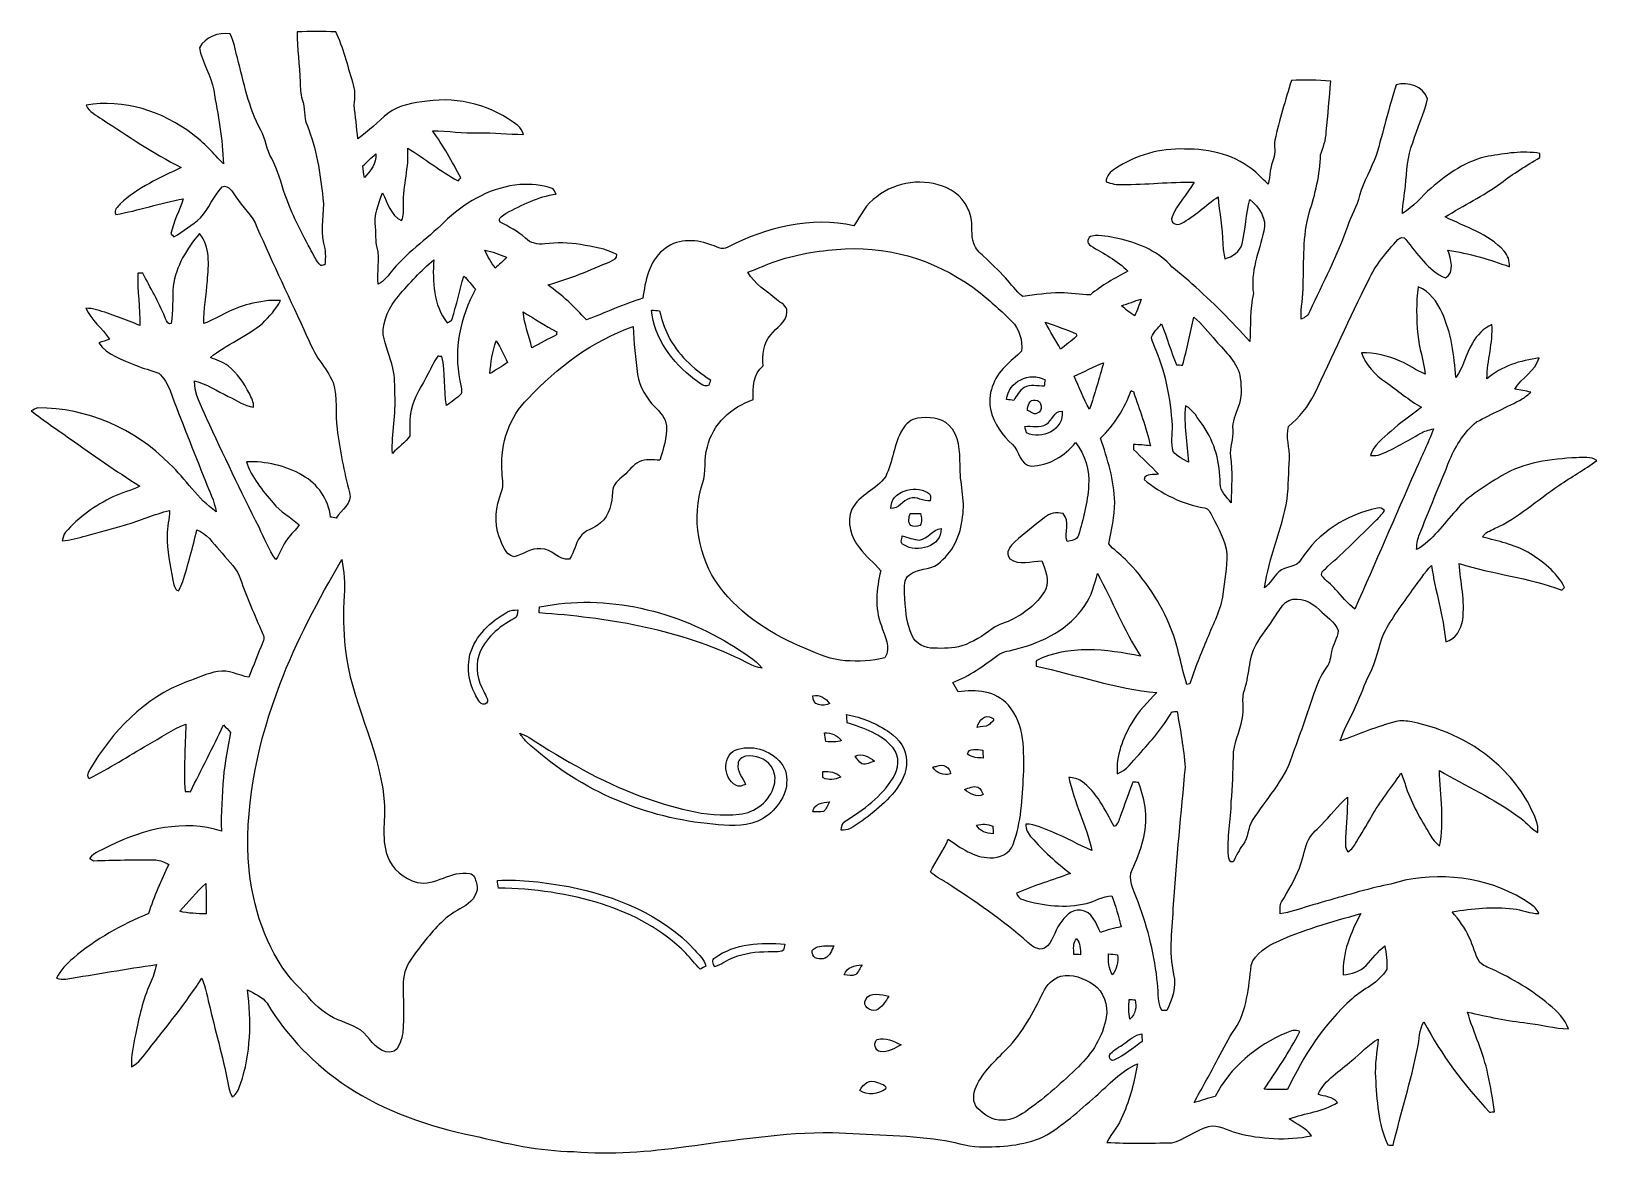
# Model space of a CAD drawing. Header units: centimetres. Extents: x -13.3 to 13.3, y -9.6 to 9.6.
import ezdxf

# ---------------------------------------------------------------- set-up
doc = ezdxf.new("R2010")
doc.units = ezdxf.units.CM
doc.header["$MEASUREMENT"] = 0
doc.layers.add('Camada 1', color=7, linetype='Continuous')

msp = doc.modelspace()

# ---------------------------------------------------------------- linework, layer by layer
at = {"layer": 'Camada 1', "color": 156}
for points, knots in [([(-8.80638, 9.57192), (-8.58731, 9.57615), (-8.36753, 9.58108), (-8.1481, 9.57192), (-8.1481, 9.57192), (-8.01616, 9.30133), (-7.95055, 9.00253), (-7.85988, 8.71573), (-7.85988, 8.71573), (-7.81543, 8.58943), (-7.81227, 8.45608), (-7.8359, 8.3252), (-7.8359, 8.3252), (-7.81473, 8.13293), (-7.79285, 7.94032), (-7.77063, 7.74805), (-7.77063, 7.74805), (-7.59249, 7.88175), (-7.43303, 8.03804), (-7.26157, 8.1802), (-7.26157, 8.1802), (-7.07248, 8.32838), (-6.82449, 8.36153), (-6.5927, 8.3887), (-6.5927, 8.3887), (-6.04979, 8.47054), (-5.47546, 8.31355), (-5.04577, 7.97242), (-5.04577, 7.97242), (-4.99497, 7.9375), (-4.97487, 7.87822), (-4.95017, 7.8246), (-4.95017, 7.8246), (-5.20593, 7.82601), (-5.46064, 7.85318), (-5.71675, 7.84965), (-5.71675, 7.84965), (-5.97853, 7.83978), (-6.23817, 7.88634), (-6.49993, 7.88528), (-6.49993, 7.88528), (-6.3193, 7.63093), (-6.16162, 7.35999), (-6.01732, 7.08377), (-6.01732, 7.08377), (-6.02933, 7.07073), (-6.05296, 7.04427), (-6.0646, 7.03121), (-6.0646, 7.03121), (-6.36481, 7.19384), (-6.63187, 7.4115), (-6.92255, 7.59037), (-6.92255, 7.59037), (-6.89504, 7.26792), (-7.00298, 6.95359), (-6.99557, 6.63151), (-6.99557, 6.63151), (-7.00158, 6.53908), (-6.98146, 6.43854), (-7.02875, 6.35387), (-7.02875, 6.35387), (-7.21606, 6.43748), (-7.26405, 6.65973), (-7.35224, 6.82518), (-7.35224, 6.82518), (-7.42421, 6.63997), (-7.49969, 6.44455), (-7.47289, 6.24204), (-7.47289, 6.24204), (-7.45701, 6.1281), (-7.4736, 6.01027), (-7.44326, 5.89808), (-7.44326, 5.89808), (-7.38752, 5.69207), (-7.45348, 5.47899), (-7.42562, 5.27015), (-7.42562, 5.27015), (-7.3166, 5.32306), (-7.25028, 5.42783), (-7.17479, 5.51744), (-7.17479, 5.51744), (-6.90174, 5.84588), (-6.53908, 6.07942), (-6.2424, 6.38315), (-6.2424, 6.38315), (-5.90373, 6.69536), (-5.47475, 6.9275), (-5.01049, 6.96841), (-5.01049, 6.96841), (-4.82564, 6.98076), (-4.63549, 6.9656), (-4.46158, 6.89963), (-4.46158, 6.89963), (-4.4217, 6.88657), (-4.41749, 6.83682), (-4.39561, 6.80614), (-4.39561, 6.80614), (-4.699, 6.76275), (-4.97487, 6.62164), (-5.24298, 6.48122), (-5.24298, 6.48122), (-5.29271, 6.44701), (-5.38938, 6.40362), (-5.34987, 6.32953), (-5.34987, 6.32953), (-5.19923, 6.24874), (-5.04225, 6.17466), (-4.91808, 6.05401), (-4.91808, 6.05401), (-4.83305, 5.9644), (-4.70464, 5.9443), (-4.58681, 5.95806), (-4.58681, 5.95806), (-4.38396, 5.98134), (-4.17795, 5.98134), (-3.97615, 5.94571), (-3.97615, 5.94571), (-3.7666, 5.90937), (-3.54787, 5.87869), (-3.35808, 5.77639), (-3.35808, 5.77639), (-3.34892, 5.70864), (-3.41417, 5.68077), (-3.46499, 5.65891), (-3.46499, 5.65891), (-3.81565, 5.51074), (-4.16594, 5.35657), (-4.53495, 5.25921), (-4.53495, 5.25921), (-4.29331, 5.08565), (-4.07634, 4.88209), (-3.87738, 4.66054), (-3.87738, 4.66054), (-3.5574, 4.78401), (-3.24379, 4.9269), (-2.91535, 5.02954), (-2.91535, 5.02954), (-2.87796, 5.32553), (-2.81057, 5.64938), (-2.57174, 5.85257), (-2.57174, 5.85257), (-2.35444, 6.04202), (-2.03553, 6.04519), (-1.77587, 5.94888), (-1.77587, 5.94888), (-1.67357, 5.92559), (-1.5688, 5.8314), (-1.46578, 5.90091), (-1.46578, 5.90091), (-0.8135, 6.23992), (-0.04797, 6.43113), (0.68192, 6.26392), (0.68192, 6.26392), (0.7994, 6.43854), (0.88759, 6.64279), (1.07138, 6.76063), (1.07138, 6.76063), (1.40124, 7.02486), (1.87819, 7.08271), (2.26342, 6.91198), (2.26342, 6.91198), (2.46873, 6.82449), (2.62325, 6.63468), (2.6737, 6.41809), (2.6737, 6.41809), (2.71356, 6.26991), (2.66841, 6.1108), (2.72591, 5.96582), (2.72591, 5.96582), (2.75378, 5.87621), (2.81975, 5.80602), (2.89031, 5.74674), (2.89031, 5.74674), (3.02048, 5.63068), (3.14077, 5.50403), (3.26214, 5.37915), (3.26214, 5.37915), (3.36444, 5.27578), (3.43992, 5.14597), (3.55881, 5.05953), (3.55881, 5.05953), (3.77155, 5.08212), (3.98251, 5.13079), (4.19805, 5.12234), (4.19805, 5.12234), (4.3702, 5.12833), (4.54025, 5.08635), (4.7117, 5.09057), (4.7117, 5.09057), (4.90819, 5.24932), (5.12621, 5.37562), (5.35057, 5.49027), (5.35057, 5.49027), (5.17136, 5.67689), (4.93676, 5.79154), (4.7184, 5.92349), (4.7184, 5.92349), (4.64219, 5.95595), (4.65632, 6.08224), (4.73991, 6.09106), (4.73991, 6.09106), (4.88597, 6.1147), (5.03344, 6.0773), (5.17666, 6.05048), (5.17666, 6.05048), (5.50157, 5.97923), (5.83035, 5.85116), (6.06319, 5.60458), (6.06319, 5.60458), (6.17643, 5.48111), (6.32529, 5.39855), (6.44065, 5.27685), (6.44065, 5.27685), (6.7885, 4.96851), (7.12082, 4.64185), (7.42667, 4.29119), (7.42667, 4.29119), (7.44361, 4.56564), (7.42879, 4.84258), (7.49017, 5.11315), (7.49017, 5.11315), (7.4302, 5.48004), (7.58859, 5.82648), (7.66797, 6.17643), (7.66797, 6.17643), (7.72266, 6.39197), (7.58684, 6.58705), (7.42597, 6.71476), (7.42597, 6.71476), (7.36389, 6.4657), (7.35787, 6.20676), (7.2965, 5.9577), (7.2965, 5.9577), (7.26086, 5.82117), (7.13246, 5.7358), (7.00193, 5.70301), (7.00193, 5.70301), (6.98358, 5.78767), (6.96911, 5.8734), (6.96806, 5.96018), (6.96806, 5.96018), (6.96136, 6.22864), (6.90915, 6.49323), (6.88728, 6.76063), (6.88728, 6.76063), (6.67137, 6.61916), (6.49216, 6.42301), (6.26039, 6.3059), (6.26039, 6.3059), (6.18525, 6.25264), (6.05754, 6.32388), (6.10234, 6.41772), (6.10234, 6.41772), (6.18701, 6.63857), (6.36798, 6.80332), (6.4777, 7.01111), (6.4777, 7.01111), (6.06918, 7.0118), (5.66278, 6.97194), (5.25497, 6.96806), (5.25497, 6.96806), (5.16042, 6.96207), (5.06871, 6.98465), (4.97981, 7.01321), (4.97981, 7.01321), (4.97804, 7.11694), (5.05566, 7.1896), (5.13644, 7.24217), (5.13644, 7.24217), (5.48393, 7.4676), (5.89986, 7.59001), (6.31506, 7.57378), (6.31506, 7.57378), (6.74687, 7.57977), (7.2009, 7.46936), (7.53039, 7.17727), (7.53039, 7.17727), (7.60165, 7.11164), (7.66903, 7.04144), (7.7424, 6.97759), (7.7424, 6.97759), (7.77451, 7.12045), (7.77487, 7.27039), (7.83096, 7.40726), (7.83096, 7.40726), (7.87681, 7.5078), (7.83483, 7.61965), (7.85705, 7.72442), (7.85705, 7.72442), (7.92621, 8.07085), (8.03875, 8.40598), (8.13647, 8.74465), (8.13647, 8.74465), (8.35976, 8.75452), (8.58343, 8.75276), (8.80604, 8.73089), (8.80604, 8.73089), (8.78521, 8.44268), (8.75805, 8.15445), (8.73159, 7.86659), (8.73159, 7.86659), (8.72208, 7.73077), (8.68327, 7.59989), (8.63458, 7.47394), (8.63458, 7.47394), (8.62541, 7.13705), (8.54251, 6.80614), (8.4402, 6.48652), (8.4402, 6.48652), (8.3252, 6.08717), (8.35518, 5.66702), (8.33542, 5.25673), (8.33542, 5.25673), (8.34424, 5.06129), (8.29027, 4.86938), (8.30438, 4.67395), (8.30438, 4.67395), (8.37106, 4.69969), (8.42573, 4.74274), (8.44973, 4.81224), (8.44973, 4.81224), (8.67445, 5.28884), (8.9168, 5.75909), (9.09567, 6.25544), (9.09567, 6.25544), (9.14893, 6.43678), (9.25829, 6.59659), (9.29922, 6.7818), (9.29922, 6.7818), (9.36166, 7.02062), (9.49888, 7.23087), (9.57896, 7.46337), (9.57896, 7.46337), (9.7028, 7.86236), (9.79452, 8.27051), (9.92046, 8.6688), (9.92046, 8.6688), (10.12401, 8.72771), (10.38577, 8.64658), (10.45739, 8.43103), (10.45739, 8.43103), (10.39424, 8.17491), (10.28347, 7.93255), (10.20444, 7.68103), (10.20444, 7.68103), (10.10813, 7.44819), (10.10849, 7.19349), (10.07886, 6.94725), (10.07886, 6.94725), (10.06756, 6.78921), (10.03158, 6.63397), (10.02911, 6.47559), (10.02911, 6.47559), (10.22066, 6.58566), (10.35332, 6.76663), (10.51877, 6.90879), (10.51877, 6.90879), (10.80099, 7.15291), (11.11919, 7.37904), (11.49385, 7.4496), (11.49385, 7.4496), (11.78207, 7.50076), (12.07947, 7.54803), (12.37156, 7.50005), (12.37156, 7.50005), (12.37085, 7.48242), (12.36909, 7.44714), (12.36839, 7.4295), (12.36839, 7.4295), (12.14191, 7.29192), (11.91541, 7.15327), (11.7034, 6.99347), (11.7034, 6.99347), (11.40495, 6.77403), (11.07263, 6.60858), (10.75619, 6.41879), (10.75619, 6.41879), (11.09944, 6.24275), (11.49631, 6.13268), (11.76019, 5.83352), (11.76019, 5.83352), (11.83004, 5.76297), (11.85721, 5.66596), (11.85226, 5.5686), (11.85226, 5.5686), (11.5122, 5.69207), (11.164, 5.79754), (10.80487, 5.8487), (10.80487, 5.8487), (10.84896, 5.69982), (10.93328, 5.47616), (10.76147, 5.37669), (10.76147, 5.37669), (10.46268, 5.50403), (10.28629, 5.79154), (10.08591, 6.03037), (10.08591, 6.03037), (10.05521, 6.08047), (9.98466, 6.07484), (9.95291, 6.02967), (9.95291, 6.02967), (9.75818, 5.81871), (9.56627, 5.59717), (9.44915, 5.33223), (9.44915, 5.33223), (9.12388, 4.69511), (8.84307, 4.03718), (8.52769, 3.39583), (8.52769, 3.39583), (8.4268, 3.17958), (8.26664, 2.99966), (8.08813, 2.8448), (8.08813, 2.8448), (8.03485, 2.66488), (8.11423, 2.47755), (8.1019, 2.2941), (8.1019, 2.2941), (8.08848, 2.06445), (8.08955, 1.83409), (8.0645, 1.60548), (8.0645, 1.60548), (7.97842, 1.09078), (7.75263, 0.60888), (7.67785, 0.09277), (7.67785, 0.09277), (7.77804, 0.16722), (7.8366, 0.27975), (7.92161, 0.36829), (7.92161, 0.36829), (8.03027, 0.478), (8.23241, 0.4265), (8.30403, 0.57996), (8.30403, 0.57996), (8.59437, 1.03222), (9.07767, 1.34654), (9.60261, 1.45026), (9.60261, 1.45026), (9.64952, 1.46297), (9.68903, 1.44992), (9.72114, 1.41076), (9.72114, 1.41076), (9.67846, 1.34301), (9.62166, 1.28588), (9.56556, 1.22943), (9.56556, 1.22943), (9.2971, 0.96838), (9.03464, 0.70097), (8.75205, 0.45507), (8.75205, 0.45507), (8.71607, 0.4071), (8.62471, 0.36829), (8.65681, 0.29739), (8.65681, 0.29739), (8.72771, 0.21554), (8.81345, 0.14781), (8.88717, 0.06809), (8.88717, 0.06809), (8.99795, -0.04304), (9.08578, -0.1785), (9.21773, -0.2674), (9.21773, -0.2674), (9.56451, 0.51822), (9.90494, 1.30668), (10.25065, 2.09303), (10.25065, 2.09303), (10.3512, 2.33079), (10.46833, 2.56117), (10.55758, 2.80317), (10.55758, 2.80317), (10.47855, 2.78659), (10.39988, 2.76506), (10.33073, 2.72308), (10.33073, 2.72308), (10.11061, 2.5982), (9.89434, 2.46379), (9.65904, 2.3696), (9.65904, 2.3696), (9.60437, 2.34421), (9.54334, 2.34772), (9.48513, 2.34914), (9.48513, 2.34914), (9.53735, 2.52976), (9.69892, 2.64018), (9.8298, 2.76153), (9.8298, 2.76153), (9.99418, 2.91253), (10.18222, 3.03247), (10.35578, 3.17112), (10.35578, 3.17112), (10.136, 3.29318), (9.94903, 3.46321), (9.74124, 3.60327), (9.74124, 3.60327), (9.56168, 3.72604), (9.40576, 3.89361), (9.32885, 4.09963), (9.32885, 4.09963), (9.55604, 4.10386), (9.78181, 4.04777), (9.98996, 3.95781), (9.98996, 3.95781), (10.13848, 3.89784), (10.26617, 3.79694), (10.41576, 3.73839), (10.41576, 3.73839), (10.39459, 3.96662), (10.30922, 4.18287), (10.29122, 4.41147), (10.29122, 4.41147), (10.26583, 4.68205), (10.25842, 4.95652), (10.29899, 5.22605), (10.29899, 5.22605), (10.49619, 5.15231), (10.61895, 4.96675), (10.70539, 4.78401), (10.70539, 4.78401), (10.86202, 4.43759), (10.91211, 4.05518), (10.93893, 3.67911), (10.93893, 3.67911), (11.07086, 3.85444), (11.10614, 4.08128), (11.22362, 4.26578), (11.22362, 4.26578), (11.29736, 4.40372), (11.41341, 4.51696), (11.55522, 4.58328), (11.55522, 4.58328), (11.57569, 4.27248), (11.47409, 3.9684), (11.46844, 3.6576), (11.46844, 3.6576), (11.71609, 3.87032), (12.0417, 3.97121), (12.36027, 4.0125), (12.36027, 4.0125), (12.29218, 3.78953), (12.06287, 3.67417), (11.94293, 3.48192), (11.94293, 3.48192), (12.03359, 3.46533), (12.12532, 3.45122), (12.21527, 3.42935), (12.21527, 3.42935), (12.16907, 3.38807), (12.12427, 3.34432), (12.06958, 3.31435), (12.06958, 3.31435), (11.81452, 3.17641), (11.54818, 3.05893), (11.29276, 2.92169), (11.29276, 2.92169), (11.08321, 2.75836), (10.94458, 2.52024), (10.83697, 2.28106), (10.83697, 2.28106), (10.66411, 1.84608), (10.48032, 1.41498), (10.31098, 0.97825), (10.31098, 0.97825), (10.281, 0.90452), (10.27182, 0.82479), (10.27148, 0.74541), (10.27148, 0.74541), (10.55229, 0.9024), (10.72268, 1.18039), (10.93786, 1.40899), (10.93786, 1.40899), (11.14743, 1.66511), (11.44093, 1.82986), (11.71787, 2.00235), (11.71787, 2.00235), (12.09957, 2.23943), (12.55818, 2.28881), (12.99739, 2.3121), (12.99739, 2.3121), (13.11275, 2.31493), (13.23939, 2.33715), (13.33958, 2.26306), (13.33958, 2.26306), (13.13108, 2.11137), (12.90708, 1.98332), (12.69505, 1.8369), (12.69505, 1.8369), (12.3257, 1.59702), (12.00326, 1.28305), (11.59686, 1.10243), (11.59686, 1.10243), (11.5263, 1.06079), (11.42471, 1.04493), (11.39895, 0.95603), (11.39895, 0.95603), (11.66035, 0.89252), (11.92812, 0.83467), (12.16483, 0.6999), (12.16483, 0.6999), (12.41812, 0.55562), (12.65519, 0.35947), (12.79348, 0.09913), (12.79348, 0.09913), (12.78113, 0.08784), (12.75608, 0.06597), (12.74375, 0.05467), (12.74375, 0.05467), (12.17682, 0.26775), (11.56935, 0.32843), (10.99397, 0.50906), (10.99397, 0.50906), (11.02077, 0.18979), (11.09698, -0.12912), (11.0557, -0.45084), (11.0557, -0.45084), (11.02818, -0.61277), (10.93716, -0.78034), (10.76819, -0.82656), (10.76819, -0.82656), (10.72515, -0.38559), (10.58932, 0.0388), (10.52371, 0.4759), (10.52371, 0.4759), (10.40165, 0.34924), (10.30781, 0.19967), (10.20339, 0.05891), (10.20339, 0.05891), (10.03053, -0.18274), (9.8499, -0.42121), (9.71125, -0.68474), (9.71125, -0.68474), (9.62413, -0.9151), (9.57757, -1.16134), (9.46572, -1.38253), (9.46572, -1.38253), (9.37894, -1.55222), (9.32356, -1.73531), (9.2417, -1.90746), (9.2417, -1.90746), (9.15317, -2.11101), (9.03252, -2.30082), (8.96972, -2.51529), (8.96972, -2.51529), (9.28441, -2.40205), (9.59448, -2.26976), (9.91975, -2.18651), (9.91975, -2.18651), (10.00794, -2.165), (10.10038, -2.17382), (10.18892, -2.1918), (10.18892, -2.1918), (10.73572, -2.30504), (11.26418, -2.54776), (11.67129, -2.93511), (11.67129, -2.93511), (11.94927, -3.19617), (12.17541, -3.51613), (12.30982, -3.87385), (12.30982, -3.87385), (12.3391, -3.93805), (12.33664, -4.00931), (12.33594, -4.07882), (12.33594, -4.07882), (12.20998, -4.00507), (12.12249, -3.88372), (12.00255, -3.80259), (12.00255, -3.80259), (11.58239, -3.49673), (11.10543, -3.28329), (10.65954, -3.02048), (10.65954, -3.02048), (10.67469, -3.4491), (10.74773, -3.88691), (10.662, -4.31129), (10.662, -4.31129), (10.59638, -4.25238), (10.53816, -4.18641), (10.49479, -4.1102), (10.49479, -4.1102), (10.34204, -3.85409), (10.18962, -3.59516), (10.09368, -3.31152), (10.09368, -3.31152), (10.06651, -3.22896), (10.04005, -3.14571), (10.003, -3.06704), (10.003, -3.06704), (9.84108, -3.32139), (9.64247, -3.5507), (9.49571, -3.81494), (9.49571, -3.81494), (9.41599, -3.95817), (9.3285, -4.0968), (9.24594, -4.23827), (9.24594, -4.23827), (9.20679, -4.30106), (9.17046, -4.37198), (9.09954, -4.40443), (9.09954, -4.40443), (9.04239, -4.33599), (9.05827, -4.24461), (9.06039, -4.16277), (9.06039, -4.16277), (9.07837, -3.93488), (9.09002, -3.70592), (9.09177, -3.47732), (9.09177, -3.47732), (8.92457, -3.61809), (8.80004, -3.80012), (8.64198, -3.95005), (8.64198, -3.95005), (8.55627, -4.04176), (8.44761, -4.12221), (8.40809, -4.24709), (8.40809, -4.24709), (8.3573, -4.39137), (8.32343, -4.54096), (8.27263, -4.68524), (8.27263, -4.68524), (8.19714, -4.88914), (8.07685, -5.07152), (7.97065, -5.25992), (7.97065, -5.25992), (7.93009, -5.32058), (7.94525, -5.39503), (7.94666, -5.46311), (7.94666, -5.46311), (8.11213, -5.43772), (8.26947, -5.3802), (8.42963, -5.33364), (8.42963, -5.33364), (8.81345, -5.22286), (9.19585, -5.10716), (9.5832, -5.00873), (9.5832, -5.00873), (9.7476, -4.97557), (9.91234, -4.94171), (10.07251, -4.8902), (10.07251, -4.8902), (10.79923, -4.74132), (11.5905, -4.87327), (12.20857, -5.29166), (12.20857, -5.29166), (12.27101, -5.33223), (12.31935, -5.38902), (12.35251, -5.4557), (12.35251, -5.4557), (12.20187, -5.46347), (12.06324, -5.39503), (11.91612, -5.37669), (11.91612, -5.37669), (11.5697, -5.33681), (11.2215, -5.37491), (10.87861, -5.42712), (10.87861, -5.42712), (10.98479, -5.56682), (11.09944, -5.70335), (11.16824, -5.86705), (11.16824, -5.86705), (11.23631, -6.00499), (11.26348, -6.16091), (11.34604, -6.29214), (11.34604, -6.29214), (11.40178, -6.35141), (11.48537, -6.3701), (11.55593, -6.40679), (11.55593, -6.40679), (11.90342, -6.56802), (12.23715, -6.76521), (12.53101, -7.01216), (12.53101, -7.01216), (12.6693, -7.12082), (12.79489, -7.25594), (12.85768, -7.4235), (12.85768, -7.4235), (12.62167, -7.42138), (12.39378, -7.35153), (12.1606, -7.32579), (12.1606, -7.32579), (11.81559, -7.28768), (11.47585, -7.21501), (11.13788, -7.13739), (11.13788, -7.13739), (11.24444, -7.4944), (11.41129, -7.83237), (11.48608, -8.19891), (11.48608, -8.19891), (11.52771, -8.41128), (11.57427, -8.62329), (11.59862, -8.83884), (11.59862, -8.83884), (11.57746, -8.8399), (11.53583, -8.84237), (11.51502, -8.84378), (11.51502, -8.84378), (11.07227, -8.38658), (10.69516, -7.86482), (10.39424, -7.30462), (10.39424, -7.30462), (10.31134, -7.44149), (10.32228, -7.60623), (10.28664, -7.75687), (10.28664, -7.75687), (10.17269, -8.3132), (10.00478, -8.85647), (9.87, -9.40822), (9.87, -9.40822), (9.84815, -9.40717), (9.80405, -9.40505), (9.78181, -9.40399), (9.78181, -9.40399), (9.61036, -9.04558), (9.59272, -8.64093), (9.56909, -8.25112), (9.56909, -8.25112), (9.55428, -8.03239), (9.59872, -7.81614), (9.61565, -7.59882), (9.61565, -7.59882), (9.44491, -7.69372), (9.31721, -7.84577), (9.16552, -7.96571), (9.16552, -7.96571), (8.96267, -8.1428), (8.71044, -8.28533), (8.59189, -8.53863), (8.59189, -8.53863), (8.70303, -8.57849), (8.84344, -8.58061), (8.92281, -8.67903), (8.92281, -8.67903), (8.67409, -8.83462), (8.37318, -8.86001), (8.10083, -8.95561), (8.10083, -8.95561), (8.22218, -9.05827), (8.39223, -9.1066), (8.47831, -9.24772), (8.47831, -9.24772), (8.05921, -9.33131), (7.61893, -9.30485), (7.20653, -9.19797), (7.20653, -9.19797), (7.04497, -9.16235), (6.89363, -9.04239), (6.72217, -9.09038), (6.72217, -9.09038), (6.50098, -9.15034), (6.31859, -9.30909), (6.09952, -9.36978), (6.09952, -9.36978), (5.73088, -9.368), (5.36081, -9.38354), (4.99285, -9.35918), (4.99285, -9.35918), (5.07929, -9.20291), (5.1957, -9.06392), (5.26486, -8.89811), (5.26486, -8.89811), (5.38551, -8.61871), (5.46276, -8.32131), (5.51249, -8.02181), (5.51249, -8.02181), (5.23168, -8.1428), (5.02425, -8.37635), (4.79953, -8.57496), (4.79953, -8.57496), (4.5159, -8.82261), (4.23686, -9.08332), (3.9056, -9.26641), (3.9056, -9.26641), (3.56729, -9.41599), (3.1884, -9.44138), (2.82292, -9.43363), (2.82292, -9.43363), (2.59291, -9.43468), (2.37771, -9.3412), (2.15123, -9.31579), (2.15123, -9.31579), (1.54305, -9.23254), (0.92816, -9.22408), (0.31574, -9.18986), (0.31574, -9.18986), (-0.52387, -9.18598), (-1.35502, -9.3218), (-2.18546, -9.43115), (-2.18546, -9.43115), (-2.81657, -9.52005), (-3.45722, -9.5698), (-4.09327, -9.51512), (-4.09327, -9.51512), (-4.67888, -9.50982), (-5.25322, -9.3786), (-5.81942, -9.24207), (-5.81942, -9.24207), (-6.57153, -9.09179), (-7.30778, -8.8286), (-7.95266, -8.4088), (-7.95266, -8.4088), (-8.50265, -8.04121), (-8.97995, -7.55826), (-9.31932, -6.98923), (-9.31932, -6.98923), (-9.3994, -6.8774), (-9.53523, -6.82378), (-9.652, -6.75922), (-9.652, -6.75922), (-9.5832, -7.29297), (-9.5952, -7.84895), (-9.77229, -8.36153), (-9.77229, -8.36153), (-9.8051, -8.44232), (-9.82733, -8.54321), (-9.91552, -8.58237), (-9.91552, -8.58237), (-9.94163, -8.53369), (-9.96103, -8.48218), (-9.9695, -8.42822), (-9.9695, -8.42822), (-10.05557, -7.97207), (-10.18292, -7.5251), (-10.29052, -7.0739), (-10.29052, -7.0739), (-10.33533, -6.90209), (-10.36496, -6.7257), (-10.42882, -6.55954), (-10.42882, -6.55954), (-10.70645, -6.9857), (-11.02783, -7.38011), (-11.34074, -7.78016), (-11.34074, -7.78016), (-11.42646, -7.88563), (-11.50267, -8.00735), (-11.62931, -8.06979), (-11.62931, -8.06979), (-11.64237, -7.88563), (-11.59544, -7.70643), (-11.56441, -7.52686), (-11.56441, -7.52686), (-11.5009, -7.22911), (-11.43917, -6.92714), (-11.31111, -6.64915), (-11.31111, -6.64915), (-11.26313, -6.54649), (-11.22962, -6.43784), (-11.20493, -6.32777), (-11.20493, -6.32777), (-11.72033, -6.40326), (-12.23362, -6.49427), (-12.74833, -6.57577), (-12.74833, -6.57577), (-12.80194, -6.58318), (-12.85733, -6.5793), (-12.90884, -6.56201), (-12.90884, -6.56201), (-12.84323, -6.42513), (-12.73563, -6.31367), (-12.61956, -6.21841), (-12.61956, -6.21841), (-12.24174, -5.8935), (-11.799, -5.6515), (-11.34074, -5.45923), (-11.34074, -5.45923), (-11.24726, -5.17065), (-11.12696, -4.89267), (-10.99537, -4.61997), (-10.99537, -4.61997), (-11.06628, -4.58857), (-11.13648, -4.54907), (-11.21586, -4.54589), (-11.21586, -4.54589), (-11.57075, -4.5346), (-11.926, -4.55048), (-12.28019, -4.55824), (-12.28019, -4.55824), (-12.29606, -4.54837), (-12.32781, -4.52861), (-12.34369, -4.51872), (-12.34369, -4.51872), (-12.25902, -4.40796), (-12.11685, -4.37161), (-12.00043, -4.30494), (-12.00043, -4.30494), (-11.41976, -4.01884), (-10.73255, -3.84774), (-10.09791, -4.05306), (-10.09791, -4.05306), (-10.10778, -3.74721), (-10.08168, -3.4424), (-10.06369, -3.13725), (-10.06369, -3.13725), (-10.04428, -2.87867), (-9.97972, -2.62643), (-9.94233, -2.37101), (-9.94233, -2.37101), (-9.97972, -2.32587), (-10.02136, -2.28458), (-10.06333, -2.24401), (-10.06333, -2.24401), (-10.23937, -2.62819), (-10.4401, -3.00073), (-10.62389, -3.38137), (-10.62389, -3.38137), (-10.64754, -3.3803), (-10.69445, -3.3775), (-10.71809, -3.37643), (-10.71809, -3.37643), (-10.73996, -2.99437), (-10.71491, -2.61196), (-10.70327, -2.23026), (-10.70327, -2.23026), (-10.93505, -2.31598), (-11.13367, -2.46661), (-11.34956, -2.58339), (-11.34956, -2.58339), (-11.68541, -2.77071), (-12.0075, -2.98379), (-12.34969, -3.15841), (-12.34969, -3.15841), (-12.40296, -3.11255), (-12.36874, -3.05364), (-12.34122, -3.00496), (-12.34122, -3.00496), (-11.96269, -2.35584), (-11.40707, -1.77765), (-10.69199, -1.51024), (-10.69199, -1.51024), (-10.51525, -1.44885), (-10.3452, -1.36384), (-10.15964, -1.33208), (-10.15964, -1.33208), (-9.97585, -1.29821), (-9.80722, -1.39734), (-9.63189, -1.4305), (-9.63189, -1.4305), (-9.55145, -1.23084), (-9.47455, -1.02975), (-9.39058, -0.83185), (-9.39058, -0.83185), (-9.34507, -0.75812), (-9.39694, -0.68262), (-9.4248, -0.61419), (-9.4248, -0.61419), (-9.56168, -0.31608), (-9.67775, -0.00916), (-9.79699, 0.29598), (-9.79699, 0.29598), (-9.86225, 0.47308), (-10.01994, 0.58914), (-10.13106, 0.73554), (-10.13106, 0.73554), (-10.24925, 0.86113), (-10.34414, 1.02763), (-10.51736, 1.08232), (-10.51736, 1.08232), (-10.58333, 0.78598), (-10.66623, 0.49388), (-10.75513, 0.20355), (-10.75513, 0.20355), (-10.77277, 0.14676), (-10.79782, 0.09243), (-10.82992, 0.04163), (-10.82992, 0.04163), (-10.90507, 0.07126), (-10.90788, 0.15733), (-10.92552, 0.22436), (-10.92552, 0.22436), (-10.97421, 0.47659), (-11.02642, 0.7306), (-11.02465, 0.98848), (-11.02465, 0.98848), (-11.02748, 1.13171), (-10.98091, 1.26965), (-10.98091, 1.41252), (-10.98091, 1.41252), (-11.24231, 1.35008), (-11.48891, 1.23859), (-11.74679, 1.16311), (-11.74679, 1.16311), (-11.96374, 1.09326), (-12.18564, 1.04281), (-12.40507, 0.98178), (-12.40507, 0.98178), (-12.53948, 0.94614), (-12.67318, 0.90275), (-12.81288, 0.89429), (-12.81288, 0.89429), (-12.79771, 0.94509), (-12.79031, 1.00117), (-12.75291, 1.04174), (-12.75291, 1.04174), (-12.53313, 1.29962), (-12.24879, 1.49542), (-11.94611, 1.64394), (-11.94611, 1.64394), (-11.79865, 1.71626), (-11.63496, 1.74837), (-11.49067, 1.82774), (-11.49067, 1.82774), (-11.8946, 2.08421), (-12.28583, 2.35973), (-12.67707, 2.63455), (-12.67707, 2.63455), (-12.8972, 2.79435), (-13.12791, 2.9397), (-13.33747, 3.11326), (-13.33747, 3.11326), (-13.3103, 3.12525), (-13.25633, 3.14888), (-13.22916, 3.16089), (-13.22916, 3.16089), (-12.39167, 3.16512), (-11.56899, 2.80563), (-10.98444, 2.20909), (-10.98444, 2.20909), (-10.70433, 1.95014), (-10.50466, 1.60796), (-10.18645, 1.391), (-10.18645, 1.391), (-10.21644, 1.57444), (-10.30393, 1.74025), (-10.36919, 1.91206), (-10.36919, 1.91206), (-10.57275, 2.42639), (-10.78194, 2.93828), (-10.97386, 3.45687), (-10.97386, 3.45687), (-11.01619, 3.56763), (-11.07757, 3.67417), (-11.16647, 3.75391), (-11.16647, 3.75391), (-11.297, 3.80434), (-11.43493, 3.83292), (-11.56299, 3.89008), (-11.56299, 3.89008), (-11.78525, 3.98604), (-12.04418, 4.05482), (-12.18564, 4.26861), (-12.18564, 4.26861), (-12.12638, 4.29048), (-12.06676, 4.312), (-12.0075, 4.33351), (-12.0075, 4.33351), (-12.12249, 4.52402), (-12.32076, 4.65278), (-12.40789, 4.86092), (-12.40789, 4.86092), (-12.34722, 4.85705), (-12.28583, 4.85422), (-12.22763, 4.83551), (-12.22763, 4.83551), (-11.97715, 4.75721), (-11.72915, 4.66936), (-11.4882, 4.56423), (-11.4882, 4.56423), (-11.48326, 4.86233), (-11.53054, 5.1583), (-11.52454, 5.45677), (-11.52454, 5.45677), (-11.50267, 5.45747), (-11.45928, 5.45889), (-11.4374, 5.45958), (-11.4374, 5.45958), (-11.31041, 5.20982), (-11.16506, 4.96851), (-11.0617, 4.70746), (-11.0617, 4.70746), (-11.03418, 4.66478), (-11.02395, 4.57305), (-10.9541, 4.60233), (-10.9541, 4.60233), (-10.92129, 4.81259), (-10.93187, 5.02601), (-10.91917, 5.23768), (-10.91917, 5.23768), (-10.87084, 5.5753), (-10.68916, 5.8794), (-10.46938, 6.13409), (-10.46938, 6.13409), (-10.28594, 5.90868), (-10.3131, 5.59752), (-10.33674, 5.32623), (-10.33674, 5.32623), (-10.35438, 5.08316), (-10.40236, 4.84187), (-10.396, 4.59739), (-10.396, 4.59739), (-10.13812, 4.70464), (-9.9007, 4.86445), (-9.62659, 4.93218), (-9.62659, 4.93218), (-9.45056, 4.96569), (-9.27241, 5.00944), (-9.09178, 4.99039), (-9.09178, 4.99039), (-9.16622, 4.84116), (-9.28193, 4.71805), (-9.3994, 4.60162), (-9.3994, 4.60162), (-9.67281, 4.3762), (-10.01254, 4.24602), (-10.28629, 4.02201), (-10.28629, 4.02201), (-10.18539, 3.9751), (-10.07356, 3.94828), (-9.98537, 3.87738), (-9.98537, 3.87738), (-9.82556, 3.75462), (-9.71338, 3.58174), (-9.6206, 3.40535), (-9.6206, 3.40535), (-9.58603, 3.33304), (-9.54158, 3.25895), (-9.55039, 3.17534), (-9.55039, 3.17534), (-9.70985, 3.1891), (-9.83967, 3.29282), (-9.98078, 3.35738), (-9.98078, 3.35738), (-10.17305, 3.44664), (-10.34873, 3.5754), (-10.55828, 3.62267), (-10.55828, 3.62267), (-10.55616, 3.39336), (-10.43763, 3.19229), (-10.35084, 2.98662), (-10.35084, 2.98662), (-10.06475, 2.36078), (-9.76383, 1.74201), (-9.45691, 1.12606), (-9.45691, 1.12606), (-9.36412, 0.94156), (-9.29604, 0.74153), (-9.17081, 0.57502), (-9.17081, 0.57502), (-9.09742, 0.68967), (-9.05263, 0.82091), (-8.96972, 0.9292), (-8.96972, 0.9292), (-8.90869, 1.01282), (-8.82932, 1.08055), (-8.77146, 1.16628), (-8.77146, 1.16628), (-8.91716, 1.2947), (-9.0932, 1.38923), (-9.21843, 1.54128), (-9.21843, 1.54128), (-9.39799, 1.75331), (-9.5818, 1.97414), (-9.67139, 2.24155), (-9.67139, 2.24155), (-9.34085, 2.2546), (-9.00324, 2.17487), (-8.71537, 2.01117), (-8.71537, 2.01117), (-8.45643, 1.86513), (-8.2677, 1.59985), (-8.23806, 1.30104), (-8.23806, 1.30104), (-8.21443, 1.29611), (-8.16715, 1.28658), (-8.14352, 1.28164), (-8.14352, 1.28164), (-8.06097, 1.42098), (-7.85354, 1.53317), (-7.91703, 1.71838), (-7.91703, 1.71838), (-8.0084, 2.07503), (-8.07613, 2.43733), (-8.12729, 2.80175), (-8.12729, 2.80175), (-8.16504, 3.06422), (-8.11247, 3.3355), (-8.19396, 3.59197), (-8.19396, 3.59197), (-8.2557, 3.72285), (-8.33084, 3.8481), (-8.41939, 3.96275), (-8.41939, 3.96275), (-8.51675, 4.08798), (-8.57214, 4.23827), (-8.63917, 4.38043), (-8.63917, 4.38043), (-8.92633, 4.99921), (-9.21737, 5.61622), (-9.49184, 6.24063), (-9.49184, 6.24063), (-9.56909, 6.44136), (-9.73984, 6.58176), (-9.85379, 6.75993), (-9.85379, 6.75993), (-9.91305, 6.83789), (-9.96279, 6.97159), (-10.08486, 6.93067), (-10.08486, 6.93067), (-10.2302, 6.77016), (-10.30993, 6.56096), (-10.45527, 6.40079), (-10.45527, 6.40079), (-10.59391, 6.27837), (-10.74666, 6.17078), (-10.90717, 6.07835), (-10.90717, 6.07835), (-10.92023, 6.09177), (-10.94634, 6.11786), (-10.95939, 6.13127), (-10.95939, 6.13127), (-10.91177, 6.33659), (-10.81546, 6.52531), (-10.74701, 6.72358), (-10.74701, 6.72358), (-11.13683, 6.66362), (-11.50902, 6.51862), (-11.89884, 6.46007), (-11.89884, 6.46007), (-11.93623, 6.5345), (-11.86533, 6.58741), (-11.82123, 6.63787), (-11.82123, 6.63787), (-11.52771, 6.92396), (-11.14072, 7.07777), (-10.78194, 7.26157), (-10.78194, 7.26157), (-11.25643, 7.49229), (-11.68788, 7.79814), (-12.13131, 8.08108), (-12.13131, 8.08108), (-12.23009, 8.15093), (-12.35145, 8.20384), (-12.40437, 8.3199), (-12.40437, 8.3199), (-11.76655, 8.43526), (-11.09768, 8.21795), (-10.59109, 7.82742), (-10.59109, 7.82742), (-10.39071, 7.6849), (-10.23126, 7.49757), (-10.06404, 7.31979), (-10.06404, 7.31979), (-10.07427, 7.74312), (-10.15787, 8.16081), (-10.22949, 8.57708), (-10.22949, 8.57708), (-10.27182, 8.83108), (-10.43022, 9.05016), (-10.47291, 9.30133), (-10.47291, 9.30133), (-10.37272, 9.48196), (-10.15082, 9.56909), (-9.95115, 9.53735), (-9.95115, 9.53735), (-9.8806, 9.41175), (-9.86683, 9.26429), (-9.82627, 9.12741), (-9.82627, 9.12741), (-9.71584, 8.71043), (-9.63717, 8.27687), (-9.42551, 7.89552), (-9.42551, 7.89552), (-9.34226, 7.74276), (-9.32849, 7.5632), (-9.2403, 7.41257), (-9.2403, 7.41257), (-9.13482, 7.21676), (-9.08402, 6.9984), (-9.01135, 6.78921), (-9.01135, 6.78921), (-8.89811, 6.47381), (-8.74924, 6.17254), (-8.58801, 5.87903), (-8.58801, 5.87903), (-8.53087, 5.77919), (-8.49171, 5.66349), (-8.40245, 5.58623), (-8.40245, 5.58623), (-8.38552, 5.58977), (-8.35166, 5.59681), (-8.33508, 5.60034), (-8.33508, 5.60034), (-8.31991, 5.72416), (-8.32414, 5.85045), (-8.35659, 5.9711), (-8.35659, 5.9711), (-8.42292, 6.2237), (-8.33261, 6.48229), (-8.36894, 6.73734), (-8.36894, 6.73734), (-8.41269, 7.15926), (-8.47725, 7.58542), (-8.63881, 7.98053), (-8.63881, 7.98053), (-8.69773, 8.12129), (-8.66704, 8.27933), (-8.72137, 8.4208), (-8.72137, 8.4208), (-8.75452, 8.51534), (-8.75136, 8.61659), (-8.75488, 8.71502), (-8.75488, 8.71502), (-8.76194, 9.00112), (-8.81556, 9.28511), (-8.80638, 9.57192)], [0, 0, 0, 0, 0.002849, 0.002849, 0.002849, 0.002849, 0.00569801, 0.00569801, 0.00569801, 0.00569801, 0.00854701, 0.00854701, 0.00854701, 0.00854701, 0.01139601, 0.01139601, 0.01139601, 0.01139601, 0.01424501, 0.01424501, 0.01424501, 0.01424501, 0.01709402, 0.01709402, 0.01709402, 0.01709402, 0.01994302, 0.01994302, 0.01994302, 0.01994302, 0.02279202, 0.02279202, 0.02279202, 0.02279202, 0.02564103, 0.02564103, 0.02564103, 0.02564103, 0.02849003, 0.02849003, 0.02849003, 0.02849003, 0.03133903, 0.03133903, 0.03133903, 0.03133903, 0.03418803, 0.03418803, 0.03418803, 0.03418803, 0.03703704, 0.03703704, 0.03703704, 0.03703704, 0.03988604, 0.03988604, 0.03988604, 0.03988604, 0.04273504, 0.04273504, 0.04273504, 0.04273504, 0.04558405, 0.04558405, 0.04558405, 0.04558405, 0.04843305, 0.04843305, 0.04843305, 0.04843305, 0.05128205, 0.05128205, 0.05128205, 0.05128205, 0.05413105, 0.05413105, 0.05413105, 0.05413105, 0.05698006, 0.05698006, 0.05698006, 0.05698006, 0.05982906, 0.05982906, 0.05982906, 0.05982906, 0.06267806, 0.06267806, 0.06267806, 0.06267806, 0.06552707, 0.06552707, 0.06552707, 0.06552707, 0.06837607, 0.06837607, 0.06837607, 0.06837607, 0.07122507, 0.07122507, 0.07122507, 0.07122507, 0.07407407, 0.07407407, 0.07407407, 0.07407407, 0.07692308, 0.07692308, 0.07692308, 0.07692308, 0.07977208, 0.07977208, 0.07977208, 0.07977208, 0.08262108, 0.08262108, 0.08262108, 0.08262108, 0.08547009, 0.08547009, 0.08547009, 0.08547009, 0.08831909, 0.08831909, 0.08831909, 0.08831909, 0.09116809, 0.09116809, 0.09116809, 0.09116809, 0.09401709, 0.09401709, 0.09401709, 0.09401709, 0.0968661, 0.0968661, 0.0968661, 0.0968661, 0.0997151, 0.0997151, 0.0997151, 0.0997151, 0.1025641, 0.1025641, 0.1025641, 0.1025641, 0.10541311, 0.10541311, 0.10541311, 0.10541311, 0.10826211, 0.10826211, 0.10826211, 0.10826211, 0.11111111, 0.11111111, 0.11111111, 0.11111111, 0.11396011, 0.11396011, 0.11396011, 0.11396011, 0.11680912, 0.11680912, 0.11680912, 0.11680912, 0.11965812, 0.11965812, 0.11965812, 0.11965812, 0.12250712, 0.12250712, 0.12250712, 0.12250712, 0.12535613, 0.12535613, 0.12535613, 0.12535613, 0.12820513, 0.12820513, 0.12820513, 0.12820513, 0.13105413, 0.13105413, 0.13105413, 0.13105413, 0.13390313, 0.13390313, 0.13390313, 0.13390313, 0.13675214, 0.13675214, 0.13675214, 0.13675214, 0.13960114, 0.13960114, 0.13960114, 0.13960114, 0.14245014, 0.14245014, 0.14245014, 0.14245014, 0.14529915, 0.14529915, 0.14529915, 0.14529915, 0.14814815, 0.14814815, 0.14814815, 0.14814815, 0.15099715, 0.15099715, 0.15099715, 0.15099715, 0.15384615, 0.15384615, 0.15384615, 0.15384615, 0.15669516, 0.15669516, 0.15669516, 0.15669516, 0.15954416, 0.15954416, 0.15954416, 0.15954416, 0.16239316, 0.16239316, 0.16239316, 0.16239316, 0.16524217, 0.16524217, 0.16524217, 0.16524217, 0.16809117, 0.16809117, 0.16809117, 0.16809117, 0.17094017, 0.17094017, 0.17094017, 0.17094017, 0.17378917, 0.17378917, 0.17378917, 0.17378917, 0.17663818, 0.17663818, 0.17663818, 0.17663818, 0.17948718, 0.17948718, 0.17948718, 0.17948718, 0.18233618, 0.18233618, 0.18233618, 0.18233618, 0.18518519, 0.18518519, 0.18518519, 0.18518519, 0.18803419, 0.18803419, 0.18803419, 0.18803419, 0.19088319, 0.19088319, 0.19088319, 0.19088319, 0.19373219, 0.19373219, 0.19373219, 0.19373219, 0.1965812, 0.1965812, 0.1965812, 0.1965812, 0.1994302, 0.1994302, 0.1994302, 0.1994302, 0.2022792, 0.2022792, 0.2022792, 0.2022792, 0.20512821, 0.20512821, 0.20512821, 0.20512821, 0.20797721, 0.20797721, 0.20797721, 0.20797721, 0.21082621, 0.21082621, 0.21082621, 0.21082621, 0.21367521, 0.21367521, 0.21367521, 0.21367521, 0.21652422, 0.21652422, 0.21652422, 0.21652422, 0.21937322, 0.21937322, 0.21937322, 0.21937322, 0.22222222, 0.22222222, 0.22222222, 0.22222222, 0.22507123, 0.22507123, 0.22507123, 0.22507123, 0.22792023, 0.22792023, 0.22792023, 0.22792023, 0.23076923, 0.23076923, 0.23076923, 0.23076923, 0.23361823, 0.23361823, 0.23361823, 0.23361823, 0.23646724, 0.23646724, 0.23646724, 0.23646724, 0.23931624, 0.23931624, 0.23931624, 0.23931624, 0.24216524, 0.24216524, 0.24216524, 0.24216524, 0.24501425, 0.24501425, 0.24501425, 0.24501425, 0.24786325, 0.24786325, 0.24786325, 0.24786325, 0.25071225, 0.25071225, 0.25071225, 0.25071225, 0.25356125, 0.25356125, 0.25356125, 0.25356125, 0.25641026, 0.25641026, 0.25641026, 0.25641026, 0.25925926, 0.25925926, 0.25925926, 0.25925926, 0.26210826, 0.26210826, 0.26210826, 0.26210826, 0.26495726, 0.26495726, 0.26495726, 0.26495726, 0.26780627, 0.26780627, 0.26780627, 0.26780627, 0.27065527, 0.27065527, 0.27065527, 0.27065527, 0.27350427, 0.27350427, 0.27350427, 0.27350427, 0.27635328, 0.27635328, 0.27635328, 0.27635328, 0.27920228, 0.27920228, 0.27920228, 0.27920228, 0.28205128, 0.28205128, 0.28205128, 0.28205128, 0.28490028, 0.28490028, 0.28490028, 0.28490028, 0.28774929, 0.28774929, 0.28774929, 0.28774929, 0.29059829, 0.29059829, 0.29059829, 0.29059829, 0.29344729, 0.29344729, 0.29344729, 0.29344729, 0.2962963, 0.2962963, 0.2962963, 0.2962963, 0.2991453, 0.2991453, 0.2991453, 0.2991453, 0.3019943, 0.3019943, 0.3019943, 0.3019943, 0.3048433, 0.3048433, 0.3048433, 0.3048433, 0.30769231, 0.30769231, 0.30769231, 0.30769231, 0.31054131, 0.31054131, 0.31054131, 0.31054131, 0.31339031, 0.31339031, 0.31339031, 0.31339031, 0.31623932, 0.31623932, 0.31623932, 0.31623932, 0.31908832, 0.31908832, 0.31908832, 0.31908832, 0.32193732, 0.32193732, 0.32193732, 0.32193732, 0.32478632, 0.32478632, 0.32478632, 0.32478632, 0.32763533, 0.32763533, 0.32763533, 0.32763533, 0.33048433, 0.33048433, 0.33048433, 0.33048433, 0.33333333, 0.33333333, 0.33333333, 0.33333333, 0.33618234, 0.33618234, 0.33618234, 0.33618234, 0.33903134, 0.33903134, 0.33903134, 0.33903134, 0.34188034, 0.34188034, 0.34188034, 0.34188034, 0.34472934, 0.34472934, 0.34472934, 0.34472934, 0.34757835, 0.34757835, 0.34757835, 0.34757835, 0.35042735, 0.35042735, 0.35042735, 0.35042735, 0.35327635, 0.35327635, 0.35327635, 0.35327635, 0.35612536, 0.35612536, 0.35612536, 0.35612536, 0.35897436, 0.35897436, 0.35897436, 0.35897436, 0.36182336, 0.36182336, 0.36182336, 0.36182336, 0.36467236, 0.36467236, 0.36467236, 0.36467236, 0.36752137, 0.36752137, 0.36752137, 0.36752137, 0.37037037, 0.37037037, 0.37037037, 0.37037037, 0.37321937, 0.37321937, 0.37321937, 0.37321937, 0.37606838, 0.37606838, 0.37606838, 0.37606838, 0.37891738, 0.37891738, 0.37891738, 0.37891738, 0.38176638, 0.38176638, 0.38176638, 0.38176638, 0.38461538, 0.38461538, 0.38461538, 0.38461538, 0.38746439, 0.38746439, 0.38746439, 0.38746439, 0.39031339, 0.39031339, 0.39031339, 0.39031339, 0.39316239, 0.39316239, 0.39316239, 0.39316239, 0.3960114, 0.3960114, 0.3960114, 0.3960114, 0.3988604, 0.3988604, 0.3988604, 0.3988604, 0.4017094, 0.4017094, 0.4017094, 0.4017094, 0.4045584, 0.4045584, 0.4045584, 0.4045584, 0.40740741, 0.40740741, 0.40740741, 0.40740741, 0.41025641, 0.41025641, 0.41025641, 0.41025641, 0.41310541, 0.41310541, 0.41310541, 0.41310541, 0.41595442, 0.41595442, 0.41595442, 0.41595442, 0.41880342, 0.41880342, 0.41880342, 0.41880342, 0.42165242, 0.42165242, 0.42165242, 0.42165242, 0.42450142, 0.42450142, 0.42450142, 0.42450142, 0.42735043, 0.42735043, 0.42735043, 0.42735043, 0.43019943, 0.43019943, 0.43019943, 0.43019943, 0.43304843, 0.43304843, 0.43304843, 0.43304843, 0.43589744, 0.43589744, 0.43589744, 0.43589744, 0.43874644, 0.43874644, 0.43874644, 0.43874644, 0.44159544, 0.44159544, 0.44159544, 0.44159544, 0.44444444, 0.44444444, 0.44444444, 0.44444444, 0.44729345, 0.44729345, 0.44729345, 0.44729345, 0.45014245, 0.45014245, 0.45014245, 0.45014245, 0.45299145, 0.45299145, 0.45299145, 0.45299145, 0.45584046, 0.45584046, 0.45584046, 0.45584046, 0.45868946, 0.45868946, 0.45868946, 0.45868946, 0.46153846, 0.46153846, 0.46153846, 0.46153846, 0.46438746, 0.46438746, 0.46438746, 0.46438746, 0.46723647, 0.46723647, 0.46723647, 0.46723647, 0.47008547, 0.47008547, 0.47008547, 0.47008547, 0.47293447, 0.47293447, 0.47293447, 0.47293447, 0.47578348, 0.47578348, 0.47578348, 0.47578348, 0.47863248, 0.47863248, 0.47863248, 0.47863248, 0.48148148, 0.48148148, 0.48148148, 0.48148148, 0.48433048, 0.48433048, 0.48433048, 0.48433048, 0.48717949, 0.48717949, 0.48717949, 0.48717949, 0.49002849, 0.49002849, 0.49002849, 0.49002849, 0.49287749, 0.49287749, 0.49287749, 0.49287749, 0.4957265, 0.4957265, 0.4957265, 0.4957265, 0.4985755, 0.4985755, 0.4985755, 0.4985755, 0.5014245, 0.5014245, 0.5014245, 0.5014245, 0.5042735, 0.5042735, 0.5042735, 0.5042735, 0.50712251, 0.50712251, 0.50712251, 0.50712251, 0.50997151, 0.50997151, 0.50997151, 0.50997151, 0.51282051, 0.51282051, 0.51282051, 0.51282051, 0.51566952, 0.51566952, 0.51566952, 0.51566952, 0.51851852, 0.51851852, 0.51851852, 0.51851852, 0.52136752, 0.52136752, 0.52136752, 0.52136752, 0.52421652, 0.52421652, 0.52421652, 0.52421652, 0.52706553, 0.52706553, 0.52706553, 0.52706553, 0.52991453, 0.52991453, 0.52991453, 0.52991453, 0.53276353, 0.53276353, 0.53276353, 0.53276353, 0.53561254, 0.53561254, 0.53561254, 0.53561254, 0.53846154, 0.53846154, 0.53846154, 0.53846154, 0.54131054, 0.54131054, 0.54131054, 0.54131054, 0.54415954, 0.54415954, 0.54415954, 0.54415954, 0.54700855, 0.54700855, 0.54700855, 0.54700855, 0.54985755, 0.54985755, 0.54985755, 0.54985755, 0.55270655, 0.55270655, 0.55270655, 0.55270655, 0.55555556, 0.55555556, 0.55555556, 0.55555556, 0.55840456, 0.55840456, 0.55840456, 0.55840456, 0.56125356, 0.56125356, 0.56125356, 0.56125356, 0.56410256, 0.56410256, 0.56410256, 0.56410256, 0.56695157, 0.56695157, 0.56695157, 0.56695157, 0.56980057, 0.56980057, 0.56980057, 0.56980057, 0.57264957, 0.57264957, 0.57264957, 0.57264957, 0.57549858, 0.57549858, 0.57549858, 0.57549858, 0.57834758, 0.57834758, 0.57834758, 0.57834758, 0.58119658, 0.58119658, 0.58119658, 0.58119658, 0.58404558, 0.58404558, 0.58404558, 0.58404558, 0.58689459, 0.58689459, 0.58689459, 0.58689459, 0.58974359, 0.58974359, 0.58974359, 0.58974359, 0.59259259, 0.59259259, 0.59259259, 0.59259259, 0.5954416, 0.5954416, 0.5954416, 0.5954416, 0.5982906, 0.5982906, 0.5982906, 0.5982906, 0.6011396, 0.6011396, 0.6011396, 0.6011396, 0.6039886, 0.6039886, 0.6039886, 0.6039886, 0.60683761, 0.60683761, 0.60683761, 0.60683761, 0.60968661, 0.60968661, 0.60968661, 0.60968661, 0.61253561, 0.61253561, 0.61253561, 0.61253561, 0.61538462, 0.61538462, 0.61538462, 0.61538462, 0.61823362, 0.61823362, 0.61823362, 0.61823362, 0.62108262, 0.62108262, 0.62108262, 0.62108262, 0.62393162, 0.62393162, 0.62393162, 0.62393162, 0.62678063, 0.62678063, 0.62678063, 0.62678063, 0.62962963, 0.62962963, 0.62962963, 0.62962963, 0.63247863, 0.63247863, 0.63247863, 0.63247863, 0.63532764, 0.63532764, 0.63532764, 0.63532764, 0.63817664, 0.63817664, 0.63817664, 0.63817664, 0.64102564, 0.64102564, 0.64102564, 0.64102564, 0.64387464, 0.64387464, 0.64387464, 0.64387464, 0.64672365, 0.64672365, 0.64672365, 0.64672365, 0.64957265, 0.64957265, 0.64957265, 0.64957265, 0.65242165, 0.65242165, 0.65242165, 0.65242165, 0.65527066, 0.65527066, 0.65527066, 0.65527066, 0.65811966, 0.65811966, 0.65811966, 0.65811966, 0.66096866, 0.66096866, 0.66096866, 0.66096866, 0.66381766, 0.66381766, 0.66381766, 0.66381766, 0.66666667, 0.66666667, 0.66666667, 0.66666667, 0.66951567, 0.66951567, 0.66951567, 0.66951567, 0.67236467, 0.67236467, 0.67236467, 0.67236467, 0.67521368, 0.67521368, 0.67521368, 0.67521368, 0.67806268, 0.67806268, 0.67806268, 0.67806268, 0.68091168, 0.68091168, 0.68091168, 0.68091168, 0.68376068, 0.68376068, 0.68376068, 0.68376068, 0.68660969, 0.68660969, 0.68660969, 0.68660969, 0.68945869, 0.68945869, 0.68945869, 0.68945869, 0.69230769, 0.69230769, 0.69230769, 0.69230769, 0.6951567, 0.6951567, 0.6951567, 0.6951567, 0.6980057, 0.6980057, 0.6980057, 0.6980057, 0.7008547, 0.7008547, 0.7008547, 0.7008547, 0.7037037, 0.7037037, 0.7037037, 0.7037037, 0.70655271, 0.70655271, 0.70655271, 0.70655271, 0.70940171, 0.70940171, 0.70940171, 0.70940171, 0.71225071, 0.71225071, 0.71225071, 0.71225071, 0.71509972, 0.71509972, 0.71509972, 0.71509972, 0.71794872, 0.71794872, 0.71794872, 0.71794872, 0.72079772, 0.72079772, 0.72079772, 0.72079772, 0.72364672, 0.72364672, 0.72364672, 0.72364672, 0.72649573, 0.72649573, 0.72649573, 0.72649573, 0.72934473, 0.72934473, 0.72934473, 0.72934473, 0.73219373, 0.73219373, 0.73219373, 0.73219373, 0.73504274, 0.73504274, 0.73504274, 0.73504274, 0.73789174, 0.73789174, 0.73789174, 0.73789174, 0.74074074, 0.74074074, 0.74074074, 0.74074074, 0.74358974, 0.74358974, 0.74358974, 0.74358974, 0.74643875, 0.74643875, 0.74643875, 0.74643875, 0.74928775, 0.74928775, 0.74928775, 0.74928775, 0.75213675, 0.75213675, 0.75213675, 0.75213675, 0.75498575, 0.75498575, 0.75498575, 0.75498575, 0.75783476, 0.75783476, 0.75783476, 0.75783476, 0.76068376, 0.76068376, 0.76068376, 0.76068376, 0.76353276, 0.76353276, 0.76353276, 0.76353276, 0.76638177, 0.76638177, 0.76638177, 0.76638177, 0.76923077, 0.76923077, 0.76923077, 0.76923077, 0.77207977, 0.77207977, 0.77207977, 0.77207977, 0.77492877, 0.77492877, 0.77492877, 0.77492877, 0.77777778, 0.77777778, 0.77777778, 0.77777778, 0.78062678, 0.78062678, 0.78062678, 0.78062678, 0.78347578, 0.78347578, 0.78347578, 0.78347578, 0.78632479, 0.78632479, 0.78632479, 0.78632479, 0.78917379, 0.78917379, 0.78917379, 0.78917379, 0.79202279, 0.79202279, 0.79202279, 0.79202279, 0.79487179, 0.79487179, 0.79487179, 0.79487179, 0.7977208, 0.7977208, 0.7977208, 0.7977208, 0.8005698, 0.8005698, 0.8005698, 0.8005698, 0.8034188, 0.8034188, 0.8034188, 0.8034188, 0.80626781, 0.80626781, 0.80626781, 0.80626781, 0.80911681, 0.80911681, 0.80911681, 0.80911681, 0.81196581, 0.81196581, 0.81196581, 0.81196581, 0.81481481, 0.81481481, 0.81481481, 0.81481481, 0.81766382, 0.81766382, 0.81766382, 0.81766382, 0.82051282, 0.82051282, 0.82051282, 0.82051282, 0.82336182, 0.82336182, 0.82336182, 0.82336182, 0.82621083, 0.82621083, 0.82621083, 0.82621083, 0.82905983, 0.82905983, 0.82905983, 0.82905983, 0.83190883, 0.83190883, 0.83190883, 0.83190883, 0.83475783, 0.83475783, 0.83475783, 0.83475783, 0.83760684, 0.83760684, 0.83760684, 0.83760684, 0.84045584, 0.84045584, 0.84045584, 0.84045584, 0.84330484, 0.84330484, 0.84330484, 0.84330484, 0.84615385, 0.84615385, 0.84615385, 0.84615385, 0.84900285, 0.84900285, 0.84900285, 0.84900285, 0.85185185, 0.85185185, 0.85185185, 0.85185185, 0.85470085, 0.85470085, 0.85470085, 0.85470085, 0.85754986, 0.85754986, 0.85754986, 0.85754986, 0.86039886, 0.86039886, 0.86039886, 0.86039886, 0.86324786, 0.86324786, 0.86324786, 0.86324786, 0.86609687, 0.86609687, 0.86609687, 0.86609687, 0.86894587, 0.86894587, 0.86894587, 0.86894587, 0.87179487, 0.87179487, 0.87179487, 0.87179487, 0.87464387, 0.87464387, 0.87464387, 0.87464387, 0.87749288, 0.87749288, 0.87749288, 0.87749288, 0.88034188, 0.88034188, 0.88034188, 0.88034188, 0.88319088, 0.88319088, 0.88319088, 0.88319088, 0.88603989, 0.88603989, 0.88603989, 0.88603989, 0.88888889, 0.88888889, 0.88888889, 0.88888889, 0.89173789, 0.89173789, 0.89173789, 0.89173789, 0.89458689, 0.89458689, 0.89458689, 0.89458689, 0.8974359, 0.8974359, 0.8974359, 0.8974359, 0.9002849, 0.9002849, 0.9002849, 0.9002849, 0.9031339, 0.9031339, 0.9031339, 0.9031339, 0.90598291, 0.90598291, 0.90598291, 0.90598291, 0.90883191, 0.90883191, 0.90883191, 0.90883191, 0.91168091, 0.91168091, 0.91168091, 0.91168091, 0.91452991, 0.91452991, 0.91452991, 0.91452991, 0.91737892, 0.91737892, 0.91737892, 0.91737892, 0.92022792, 0.92022792, 0.92022792, 0.92022792, 0.92307692, 0.92307692, 0.92307692, 0.92307692, 0.92592593, 0.92592593, 0.92592593, 0.92592593, 0.92877493, 0.92877493, 0.92877493, 0.92877493, 0.93162393, 0.93162393, 0.93162393, 0.93162393, 0.93447293, 0.93447293, 0.93447293, 0.93447293, 0.93732194, 0.93732194, 0.93732194, 0.93732194, 0.94017094, 0.94017094, 0.94017094, 0.94017094, 0.94301994, 0.94301994, 0.94301994, 0.94301994, 0.94586895, 0.94586895, 0.94586895, 0.94586895, 0.94871795, 0.94871795, 0.94871795, 0.94871795, 0.95156695, 0.95156695, 0.95156695, 0.95156695, 0.95441595, 0.95441595, 0.95441595, 0.95441595, 0.95726496, 0.95726496, 0.95726496, 0.95726496, 0.96011396, 0.96011396, 0.96011396, 0.96011396, 0.96296296, 0.96296296, 0.96296296, 0.96296296, 0.96581197, 0.96581197, 0.96581197, 0.96581197, 0.96866097, 0.96866097, 0.96866097, 0.96866097, 0.97150997, 0.97150997, 0.97150997, 0.97150997, 0.97435897, 0.97435897, 0.97435897, 0.97435897, 0.97720798, 0.97720798, 0.97720798, 0.97720798, 0.98005698, 0.98005698, 0.98005698, 0.98005698, 0.98290598, 0.98290598, 0.98290598, 0.98290598, 0.98575499, 0.98575499, 0.98575499, 0.98575499, 0.98860399, 0.98860399, 0.98860399, 0.98860399, 0.99145299, 0.99145299, 0.99145299, 0.99145299, 0.99430199, 0.99430199, 0.99430199, 0.99430199, 1, 1, 1, 1]), ([(-7.68561, 7.28732), (-7.68561, 7.28732), (-7.68561, 7.28732), (-7.68561, 7.28732), (-7.68561, 7.28732), (-7.68032, 7.22029), (-7.67291, 7.15327), (-7.66163, 7.08695), (-7.66163, 7.08695), (-7.56603, 7.20266), (-7.44395, 7.32613), (-7.46794, 7.49017), (-7.46794, 7.49017), (-7.54345, 7.42562), (-7.614, 7.35612), (-7.68561, 7.28732)], [0, 0, 0, 0, 0.2, 0.2, 0.2, 0.2, 0.4, 0.4, 0.4, 0.4, 0.6, 0.6, 0.6, 0.6, 1, 1, 1, 1]), ([(-0.62864, 5.66666), (-0.62864, 5.66666), (-0.62864, 5.66666), (-0.62864, 5.66666), (-0.62864, 5.66666), (-0.79869, 5.6134), (-0.95919, 5.53437), (-1.12606, 5.47263), (-1.12606, 5.47263), (-1.01318, 5.27156), (-0.80644, 5.15513), (-0.63605, 5.00873), (-0.63605, 5.00873), (-0.56938, 4.94736), (-0.45049, 4.90784), (-0.46248, 4.79777), (-0.46248, 4.79777), (-0.45614, 4.61856), (-0.64416, 4.53424), (-0.73518, 4.40443), (-0.73518, 4.40443), (-0.86254, 4.26049), (-0.88759, 4.06082), (-0.86325, 3.87667), (-0.86325, 3.87667), (-1.04281, 3.7419), (-1.03893, 3.50519), (-1.03504, 3.3027), (-1.03504, 3.3027), (-1.4037, 3.17675), (-1.7272, 2.885), (-1.81645, 2.4959), (-1.81645, 2.4959), (-1.88524, 2.29305), (-1.82279, 2.07186), (-1.90076, 1.87218), (-1.90076, 1.87218), (-2.08633, 1.28622), (-1.97801, 0.61419), (-1.6122, 0.11888), (-1.6122, 0.11888), (-1.24424, -0.38028), (-0.69814, -0.71366), (-0.13334, -0.94826), (-0.13334, -0.94826), (0.08183, -1.03328), (0.29703, -1.137), (0.53199, -1.14969), (0.53199, -1.14969), (0.75812, -1.1624), (0.98882, -1.15639), (1.20896, -1.09748), (1.20896, -1.09748), (1.32186, -0.92569), (1.20049, -0.7239), (1.14899, -0.55174), (1.14899, -0.55174), (1.02941, -0.25223), (1.06539, 0.07902), (1.13736, 0.38488), (1.13736, 0.38488), (1.03399, 0.53057), (0.87595, 0.62688), (0.7747, 0.77505), (0.7747, 0.77505), (0.63394, 0.95673), (0.54715, 1.2125), (0.64698, 1.43298), (0.64698, 1.43298), (0.7687, 1.68521), (1.07138, 1.76635), (1.22273, 1.99248), (1.22273, 1.99248), (1.34725, 2.24825), (1.35924, 2.54776), (1.50812, 2.7933), (1.50812, 2.7933), (1.5642, 2.88642), (1.65206, 2.9739), (1.7653, 2.98484), (1.7653, 2.98484), (1.94804, 3.00601), (2.16181, 3.00601), (2.30082, 2.86597), (2.30082, 2.86597), (2.48742, 2.6938), (2.48496, 2.41828), (2.49061, 2.18369), (2.49061, 2.18369), (2.48038, 1.88877), (2.58655, 1.59878), (2.53188, 1.30422), (2.53188, 1.30422), (2.50718, 0.99272), (2.3622, 0.68686), (2.10889, 0.49847), (2.10889, 0.49847), (1.96532, 0.39441), (1.766, 0.42579), (1.62594, 0.31503), (1.62594, 0.31503), (1.53105, 0.24341), (1.54023, 0.10865), (1.54235, 0.00246), (1.54235, 0.00246), (1.56316, -0.24236), (1.56069, -0.50058), (1.67534, -0.7246), (1.67534, -0.7246), (1.73743, -0.86465), (1.89759, -0.93556), (2.04435, -0.93591), (2.04435, -0.93591), (2.20415, -0.93909), (2.36784, -0.94473), (2.52201, -0.89464), (2.52201, -0.89464), (2.71039, -0.83361), (2.8776, -0.72354), (3.036, -0.60678), (3.036, -0.60678), (3.14395, -0.52422), (3.28259, -0.50236), (3.40006, -0.43673), (3.40006, -0.43673), (3.62196, -0.31925), (3.83292, -0.15521), (3.94935, 0.07231), (3.94935, 0.07231), (4.02096, 0.23247), (3.93876, 0.40145), (3.88443, 0.55279), (3.88443, 0.55279), (3.70416, 0.55068), (3.49462, 0.46708), (3.33728, 0.59019), (3.33728, 0.59019), (3.25154, 0.68721), (3.3468, 0.81138), (3.42265, 0.88053), (3.42265, 0.88053), (3.58775, 1.02093), (3.75849, 1.15534), (3.92747, 1.29187), (3.92747, 1.29187), (4.0125, 1.36913), (4.13631, 1.39064), (4.24568, 1.35819), (4.24568, 1.35819), (4.37268, 1.22731), (4.26013, 1.04034), (4.31375, 0.88406), (4.31375, 0.88406), (4.38608, 0.89992), (4.4905, 0.90063), (4.50956, 0.9913), (4.50956, 0.9913), (4.58645, 1.26683), (4.66689, 1.54622), (4.67995, 1.83373), (4.67995, 1.83373), (4.699, 2.0962), (4.62244, 2.36255), (4.45805, 2.56928), (4.45805, 2.56928), (4.27708, 2.34102), (3.99732, 2.17523), (3.70275, 2.16958), (3.70275, 2.16958), (3.50307, 2.18263), (3.50801, 2.42817), (3.38384, 2.53576), (3.38384, 2.53576), (3.21168, 2.69134), (3.0674, 2.88712), (3.01378, 3.11608), (3.01378, 3.11608), (2.94852, 3.38737), (3.06492, 3.67595), (3.25754, 3.8682), (3.25754, 3.8682), (3.34222, 3.96346), (3.45193, 4.03294), (3.53625, 4.1282), (3.53625, 4.1282), (3.56059, 4.312), (3.50061, 4.50639), (3.36937, 4.63868), (3.36937, 4.63868), (3.1997, 4.81117), (3.01659, 4.96958), (2.83069, 5.12409), (2.83069, 5.12409), (2.18439, 5.63174), (1.35431, 5.91889), (0.52987, 5.87058), (0.52987, 5.87058), (0.13723, 5.85364), (-0.25541, 5.79261), (-0.62864, 5.66666)], [0, 0, 0, 0, 0.01960784, 0.01960784, 0.01960784, 0.01960784, 0.03921569, 0.03921569, 0.03921569, 0.03921569, 0.05882353, 0.05882353, 0.05882353, 0.05882353, 0.07843137, 0.07843137, 0.07843137, 0.07843137, 0.09803922, 0.09803922, 0.09803922, 0.09803922, 0.11764706, 0.11764706, 0.11764706, 0.11764706, 0.1372549, 0.1372549, 0.1372549, 0.1372549, 0.15686275, 0.15686275, 0.15686275, 0.15686275, 0.17647059, 0.17647059, 0.17647059, 0.17647059, 0.19607843, 0.19607843, 0.19607843, 0.19607843, 0.21568627, 0.21568627, 0.21568627, 0.21568627, 0.23529412, 0.23529412, 0.23529412, 0.23529412, 0.25490196, 0.25490196, 0.25490196, 0.25490196, 0.2745098, 0.2745098, 0.2745098, 0.2745098, 0.29411765, 0.29411765, 0.29411765, 0.29411765, 0.31372549, 0.31372549, 0.31372549, 0.31372549, 0.33333333, 0.33333333, 0.33333333, 0.33333333, 0.35294118, 0.35294118, 0.35294118, 0.35294118, 0.37254902, 0.37254902, 0.37254902, 0.37254902, 0.39215686, 0.39215686, 0.39215686, 0.39215686, 0.41176471, 0.41176471, 0.41176471, 0.41176471, 0.43137255, 0.43137255, 0.43137255, 0.43137255, 0.45098039, 0.45098039, 0.45098039, 0.45098039, 0.47058824, 0.47058824, 0.47058824, 0.47058824, 0.49019608, 0.49019608, 0.49019608, 0.49019608, 0.50980392, 0.50980392, 0.50980392, 0.50980392, 0.52941176, 0.52941176, 0.52941176, 0.52941176, 0.54901961, 0.54901961, 0.54901961, 0.54901961, 0.56862745, 0.56862745, 0.56862745, 0.56862745, 0.58823529, 0.58823529, 0.58823529, 0.58823529, 0.60784314, 0.60784314, 0.60784314, 0.60784314, 0.62745098, 0.62745098, 0.62745098, 0.62745098, 0.64705882, 0.64705882, 0.64705882, 0.64705882, 0.66666667, 0.66666667, 0.66666667, 0.66666667, 0.68627451, 0.68627451, 0.68627451, 0.68627451, 0.70588235, 0.70588235, 0.70588235, 0.70588235, 0.7254902, 0.7254902, 0.7254902, 0.7254902, 0.74509804, 0.74509804, 0.74509804, 0.74509804, 0.76470588, 0.76470588, 0.76470588, 0.76470588, 0.78431373, 0.78431373, 0.78431373, 0.78431373, 0.80392157, 0.80392157, 0.80392157, 0.80392157, 0.82352941, 0.82352941, 0.82352941, 0.82352941, 0.84313725, 0.84313725, 0.84313725, 0.84313725, 0.8627451, 0.8627451, 0.8627451, 0.8627451, 0.88235294, 0.88235294, 0.88235294, 0.88235294, 0.90196078, 0.90196078, 0.90196078, 0.90196078, 0.92156863, 0.92156863, 0.92156863, 0.92156863, 0.94117647, 0.94117647, 0.94117647, 0.94117647, 0.96078431, 0.96078431, 0.96078431, 0.96078431, 1, 1, 1, 1]), ([(-7.07884, 5.06764), (-7.07884, 5.06764), (-7.07884, 5.06764), (-7.07884, 5.06764), (-7.07884, 5.06764), (-7.23194, 4.8849), (-7.35012, 4.65771), (-7.34201, 4.41359), (-7.34201, 4.41359), (-7.3025, 4.21745), (-7.21854, 4.03294), (-7.17832, 3.83645), (-7.17832, 3.83645), (-7.13458, 3.6904), (-7.14798, 3.5373), (-7.14162, 3.38737), (-7.14162, 3.38737), (-7.11799, 3.05223), (-7.20195, 2.72167), (-7.18397, 2.38653), (-7.18397, 2.38653), (-7.08413, 2.48496), (-6.96419, 2.57033), (-6.88693, 2.68746), (-6.88693, 2.68746), (-6.88128, 2.83245), (-6.90209, 2.97956), (-6.86435, 3.12208), (-6.86435, 3.12208), (-6.82166, 3.35314), (-6.67419, 3.54224), (-6.57294, 3.74931), (-6.57294, 3.74931), (-6.51932, 3.84739), (-6.47946, 3.95427), (-6.41032, 4.04283), (-6.41032, 4.04283), (-6.39304, 4.04106), (-6.35811, 4.03789), (-6.34083, 4.03613), (-6.34083, 4.03613), (-6.27803, 3.76166), (-6.31155, 3.47627), (-6.2618, 3.19933), (-6.2618, 3.19933), (-6.17643, 3.26531), (-6.08646, 3.32527), (-6.0092, 3.40113), (-6.0092, 3.40113), (-5.99157, 3.47556), (-6.02121, 3.55177), (-6.0325, 3.62513), (-6.0325, 3.62513), (-6.15032, 4.15536), (-6.01944, 4.71134), (-5.76896, 5.18407), (-5.76896, 5.18407), (-5.83388, 5.25955), (-5.89738, 5.3361), (-5.96582, 5.40878), (-5.96582, 5.40878), (-6.04061, 5.16748), (-6.08824, 4.91842), (-6.16374, 4.67747), (-6.16374, 4.67747), (-6.17361, 4.63795), (-6.22229, 4.63337), (-6.25052, 4.61081), (-6.25052, 4.61081), (-6.48652, 4.91489), (-6.50275, 5.31741), (-6.47805, 5.68571), (-6.47805, 5.68571), (-6.69924, 5.50157), (-6.89575, 5.28884), (-7.07884, 5.06764)], [0, 0, 0, 0, 0.05, 0.05, 0.05, 0.05, 0.1, 0.1, 0.1, 0.1, 0.15, 0.15, 0.15, 0.15, 0.2, 0.2, 0.2, 0.2, 0.25, 0.25, 0.25, 0.25, 0.3, 0.3, 0.3, 0.3, 0.35, 0.35, 0.35, 0.35, 0.4, 0.4, 0.4, 0.4, 0.45, 0.45, 0.45, 0.45, 0.5, 0.5, 0.5, 0.5, 0.55, 0.55, 0.55, 0.55, 0.6, 0.6, 0.6, 0.6, 0.65, 0.65, 0.65, 0.65, 0.7, 0.7, 0.7, 0.7, 0.75, 0.75, 0.75, 0.75, 0.8, 0.8, 0.8, 0.8, 0.85, 0.85, 0.85, 0.85, 0.9, 0.9, 0.9, 0.9, 1, 1, 1, 1]), ([(-5.60811, 5.85257), (-5.60811, 5.85257), (-5.60811, 5.85257), (-5.60811, 5.85257), (-5.60811, 5.85257), (-5.56048, 5.74428), (-5.49945, 5.64268), (-5.43277, 5.54496), (-5.43277, 5.54496), (-5.36504, 5.60351), (-5.29872, 5.6642), (-5.23699, 5.7291), (-5.23699, 5.7291), (-5.35763, 5.77885), (-5.48075, 5.82329), (-5.60811, 5.85257)], [0, 0, 0, 0, 0.2, 0.2, 0.2, 0.2, 0.4, 0.4, 0.4, 0.4, 0.6, 0.6, 0.6, 0.6, 1, 1, 1, 1]), ([(-2.76613, 4.82952), (-2.76613, 4.82952), (-2.76613, 4.82952), (-2.76613, 4.82952), (-2.76613, 4.82952), (-2.72944, 4.34622), (-2.4077, 3.93171), (-2.03482, 3.64455), (-2.03482, 3.64455), (-1.96179, 3.60045), (-1.88595, 3.50767), (-1.79139, 3.54717), (-1.79139, 3.54717), (-1.78082, 3.57786), (-1.77095, 3.6089), (-1.76176, 3.64031), (-1.76176, 3.64031), (-2.05809, 3.82834), (-2.32587, 4.07634), (-2.48391, 4.3942), (-2.48391, 4.3942), (-2.55763, 4.52472), (-2.58797, 4.67254), (-2.63243, 4.814), (-2.63243, 4.814), (-2.67687, 4.82177), (-2.72133, 4.82706), (-2.76613, 4.82952)], [0, 0, 0, 0, 0.125, 0.125, 0.125, 0.125, 0.25, 0.25, 0.25, 0.25, 0.375, 0.375, 0.375, 0.375, 0.5, 0.5, 0.5, 0.5, 0.625, 0.625, 0.625, 0.625, 0.75, 0.75, 0.75, 0.75, 1, 1, 1, 1]), ([(5.24157, 4.90149), (5.24157, 4.90149), (5.24157, 4.90149), (5.24157, 4.90149), (5.24157, 4.90149), (5.31247, 4.83904), (5.38797, 4.78189), (5.4677, 4.73075), (5.4677, 4.73075), (5.50686, 4.82494), (5.54636, 4.91912), (5.57812, 5.0165), (5.57812, 5.0165), (5.46452, 4.98157), (5.35374, 4.9403), (5.24157, 4.90149)], [0, 0, 0, 0, 0.2, 0.2, 0.2, 0.2, 0.4, 0.4, 0.4, 0.4, 0.6, 0.6, 0.6, 0.6, 1, 1, 1, 1]), ([(-4.87257, 3.31964), (-4.87257, 3.31964), (-4.87257, 3.31964), (-4.87257, 3.31964), (-4.87257, 3.31964), (-5.19112, 3.01166), (-5.34528, 2.55376), (-5.31671, 2.11525), (-5.31671, 2.11525), (-5.31707, 1.98332), (-5.27297, 1.84538), (-5.32765, 1.71803), (-5.32765, 1.71803), (-5.4183, 1.47778), (-5.45429, 1.2065), (-5.36187, 0.96097), (-5.36187, 0.96097), (-5.31354, 0.83149), (-5.2645, 0.66321), (-5.11386, 0.62301), (-5.11386, 0.62301), (-4.95652, 0.65546), (-4.82389, 0.78139), (-4.65525, 0.75812), (-4.65525, 0.75812), (-4.46651, 0.77399), (-4.35186, 0.55033), (-4.1656, 0.58454), (-4.1656, 0.58454), (-4.08939, 0.69919), (-4.06505, 0.83925), (-3.98885, 0.95391), (-3.98885, 0.95391), (-3.91125, 1.08584), (-3.73944, 1.09889), (-3.63466, 1.20049), (-3.63466, 1.20049), (-3.48368, 1.33208), (-3.44028, 1.53952), (-3.43429, 1.73107), (-3.43429, 1.73107), (-3.43181, 1.85596), (-3.32598, 1.93462), (-3.24061, 2.00837), (-3.24061, 2.00837), (-3.151, 2.08209), (-3.08997, 2.1918), (-2.98026, 2.23943), (-2.98026, 2.23943), (-2.87019, 2.29693), (-2.74425, 2.26871), (-2.62607, 2.27047), (-2.62607, 2.27047), (-2.56645, 2.45921), (-2.50155, 2.65465), (-2.51459, 2.85503), (-2.51459, 2.85503), (-2.52377, 2.98979), (-2.62254, 3.08892), (-2.71251, 3.17887), (-2.71251, 3.17887), (-2.85784, 3.33021), (-2.97356, 3.51861), (-3.00426, 3.72921), (-3.00426, 3.72921), (-3.03988, 4.0012), (-3.07057, 4.2746), (-3.07939, 4.54907), (-3.07939, 4.54907), (-3.77155, 4.30318), (-4.37761, 3.85655), (-4.87257, 3.31964)], [0, 0, 0, 0, 0.05263158, 0.05263158, 0.05263158, 0.05263158, 0.10526316, 0.10526316, 0.10526316, 0.10526316, 0.15789474, 0.15789474, 0.15789474, 0.15789474, 0.21052632, 0.21052632, 0.21052632, 0.21052632, 0.26315789, 0.26315789, 0.26315789, 0.26315789, 0.31578947, 0.31578947, 0.31578947, 0.31578947, 0.36842105, 0.36842105, 0.36842105, 0.36842105, 0.42105263, 0.42105263, 0.42105263, 0.42105263, 0.47368421, 0.47368421, 0.47368421, 0.47368421, 0.52631579, 0.52631579, 0.52631579, 0.52631579, 0.57894737, 0.57894737, 0.57894737, 0.57894737, 0.63157895, 0.63157895, 0.63157895, 0.63157895, 0.68421053, 0.68421053, 0.68421053, 0.68421053, 0.73684211, 0.73684211, 0.73684211, 0.73684211, 0.78947368, 0.78947368, 0.78947368, 0.78947368, 0.84210526, 0.84210526, 0.84210526, 0.84210526, 0.89473684, 0.89473684, 0.89473684, 0.89473684, 1, 1, 1, 1]), ([(-4.95723, 4.79743), (-4.95723, 4.79743), (-4.95723, 4.79743), (-4.95723, 4.79743), (-4.95723, 4.79743), (-4.93218, 4.58752), (-4.85985, 4.3875), (-4.80554, 4.18429), (-4.80554, 4.18429), (-4.6676, 4.2612), (-4.52931, 4.3367), (-4.38714, 4.40513), (-4.38714, 4.40513), (-4.38643, 4.41819), (-4.38502, 4.44429), (-4.38396, 4.45735), (-4.38396, 4.45735), (-4.58152, 4.55999), (-4.76496, 4.68629), (-4.95723, 4.79743)], [0, 0, 0, 0, 0.16666667, 0.16666667, 0.16666667, 0.16666667, 0.33333333, 0.33333333, 0.33333333, 0.33333333, 0.5, 0.5, 0.5, 0.5, 0.66666667, 0.66666667, 0.66666667, 0.66666667, 1, 1, 1, 1]), ([(3.94124, 4.62068), (3.94124, 4.62068), (3.94124, 4.62068), (3.94124, 4.62068), (3.94124, 4.62068), (4.02449, 4.46546), (4.12326, 4.3194), (4.20158, 4.16136), (4.20158, 4.16136), (4.29577, 4.23016), (4.38714, 4.30318), (4.47321, 4.38185), (4.47321, 4.38185), (4.47286, 4.39278), (4.47145, 4.4143), (4.47075, 4.42524), (4.47075, 4.42524), (4.29682, 4.49684), (4.12009, 4.56247), (3.94124, 4.62068)], [0, 0, 0, 0, 0.16666667, 0.16666667, 0.16666667, 0.16666667, 0.33333333, 0.33333333, 0.33333333, 0.33333333, 0.5, 0.5, 0.5, 0.5, 0.66666667, 0.66666667, 0.66666667, 0.66666667, 1, 1, 1, 1]), ([(6.4724, 4.70992), (6.4724, 4.70992), (6.4724, 4.70992), (6.4724, 4.70992), (6.4724, 4.70992), (6.41208, 4.43618), (6.36164, 4.1596), (6.2812, 3.89008), (6.2812, 3.89008), (6.25615, 3.89149), (6.20606, 3.89431), (6.18101, 3.89536), (6.18101, 3.89536), (6.08295, 4.12326), (6.01274, 4.36138), (5.92559, 4.59317), (5.92559, 4.59317), (5.86176, 4.52437), (5.78979, 4.45769), (5.75451, 4.36915), (5.75451, 4.36915), (5.75734, 4.31587), (5.78097, 4.26685), (5.80073, 4.21815), (5.80073, 4.21815), (5.98945, 3.79024), (6.08295, 3.32493), (6.1087, 2.85925), (6.1087, 2.85925), (6.11222, 2.71144), (6.0773, 2.5601), (6.12457, 2.41582), (6.12457, 2.41582), (6.18912, 2.33079), (6.29038, 2.28635), (6.3814, 2.2359), (6.3814, 2.2359), (6.36729, 2.55517), (6.29673, 2.87408), (6.33165, 3.19405), (6.33165, 3.19405), (6.47417, 3.12844), (6.53944, 2.97638), (6.63046, 2.85855), (6.63046, 2.85855), (6.83577, 2.57281), (6.92043, 2.21826), (6.92255, 1.87042), (6.92255, 1.87042), (6.9169, 1.73426), (7.04074, 1.64606), (7.10988, 1.54199), (7.10988, 1.54199), (7.11553, 1.80586), (7.13422, 2.07115), (7.09965, 2.33362), (7.09965, 2.33362), (7.07884, 2.48742), (7.15256, 2.63384), (7.13634, 2.78799), (7.13634, 2.78799), (7.12611, 2.92452), (7.18149, 3.05082), (7.23053, 3.17465), (7.23053, 3.17465), (7.29473, 3.33092), (7.28379, 3.50519), (7.26651, 3.66959), (7.26651, 3.66959), (7.22911, 3.93488), (7.0118, 4.1148), (6.84776, 4.30705), (6.84776, 4.30705), (6.73311, 4.45099), (6.61175, 4.58964), (6.4724, 4.70992)], [0, 0, 0, 0, 0.05, 0.05, 0.05, 0.05, 0.1, 0.1, 0.1, 0.1, 0.15, 0.15, 0.15, 0.15, 0.2, 0.2, 0.2, 0.2, 0.25, 0.25, 0.25, 0.25, 0.3, 0.3, 0.3, 0.3, 0.35, 0.35, 0.35, 0.35, 0.4, 0.4, 0.4, 0.4, 0.45, 0.45, 0.45, 0.45, 0.5, 0.5, 0.5, 0.5, 0.55, 0.55, 0.55, 0.55, 0.6, 0.6, 0.6, 0.6, 0.65, 0.65, 0.65, 0.65, 0.7, 0.7, 0.7, 0.7, 0.75, 0.75, 0.75, 0.75, 0.8, 0.8, 0.8, 0.8, 0.85, 0.85, 0.85, 0.85, 0.9, 0.9, 0.9, 0.9, 1, 1, 1, 1]), ([(-5.52309, 3.74473), (-5.52309, 3.74473), (-5.52309, 3.74473), (-5.52309, 3.74473), (-5.52309, 3.74473), (-5.41901, 3.80364), (-5.31917, 3.86961), (-5.2204, 3.93664), (-5.2204, 3.93664), (-5.27861, 4.06223), (-5.34105, 4.1857), (-5.41267, 4.30388), (-5.41267, 4.30388), (-5.48498, 4.12608), (-5.50228, 3.93347), (-5.52309, 3.74473)], [0, 0, 0, 0, 0.2, 0.2, 0.2, 0.2, 0.4, 0.4, 0.4, 0.4, 0.6, 0.6, 0.6, 0.6, 1, 1, 1, 1]), ([(3.28436, 3.30517), (3.28436, 3.30517), (3.28436, 3.30517), (3.28436, 3.30517), (3.28436, 3.30517), (3.32458, 3.29988), (3.36515, 3.29459), (3.40606, 3.28894), (3.40606, 3.28894), (3.45475, 3.36868), (3.50131, 3.4551), (3.58245, 3.5066), (3.58245, 3.5066), (3.68723, 3.56763), (3.81034, 3.52672), (3.92394, 3.53306), (3.92394, 3.53306), (3.92782, 3.55988), (3.93522, 3.61385), (3.93912, 3.64067), (3.93912, 3.64067), (3.67911, 3.78566), (3.30975, 3.60927), (3.28436, 3.30517)], [0, 0, 0, 0, 0.14285714, 0.14285714, 0.14285714, 0.14285714, 0.28571429, 0.28571429, 0.28571429, 0.28571429, 0.42857143, 0.42857143, 0.42857143, 0.42857143, 0.57142857, 0.57142857, 0.57142857, 0.57142857, 0.71428571, 0.71428571, 0.71428571, 0.71428571, 1, 1, 1, 1]), ([(4.43194, 3.70275), (4.43194, 3.70275), (4.43194, 3.70275), (4.43194, 3.70275), (4.43194, 3.70275), (4.51767, 3.51401), (4.59668, 3.3221), (4.69335, 3.13831), (4.69335, 3.13831), (4.79107, 3.39724), (4.85493, 3.66747), (4.93713, 3.93171), (4.93713, 3.93171), (4.76425, 3.86503), (4.60268, 3.77401), (4.43194, 3.70275)], [0, 0, 0, 0, 0.2, 0.2, 0.2, 0.2, 0.4, 0.4, 0.4, 0.4, 0.6, 0.6, 0.6, 0.6, 1, 1, 1, 1]), ([(3.63855, 3.11784), (3.63855, 3.11784), (3.63855, 3.11784), (3.63855, 3.11784), (3.63855, 3.11784), (3.69111, 3.10198), (3.74755, 3.03812), (3.80293, 3.06882), (3.80293, 3.06882), (3.91512, 3.09845), (3.89042, 3.2953), (3.77084, 3.29352), (3.77084, 3.29352), (3.66713, 3.31223), (3.64418, 3.1951), (3.63855, 3.11784)], [0, 0, 0, 0, 0.2, 0.2, 0.2, 0.2, 0.4, 0.4, 0.4, 0.4, 0.6, 0.6, 0.6, 0.6, 1, 1, 1, 1]), ([(5.40349, 3.45581), (5.40349, 3.45581), (5.40349, 3.45581), (5.40349, 3.45581), (5.40349, 3.45581), (5.29731, 3.14854), (5.1188, 2.86985), (4.88385, 2.64548), (4.88385, 2.64548), (5.00274, 2.29164), (5.11915, 1.92933), (5.12585, 1.55222), (5.12585, 1.55222), (5.12302, 1.31304), (5.07047, 1.07843), (5.02462, 0.84454), (5.02462, 0.84454), (5.10399, 0.74153), (5.21652, 0.67168), (5.30684, 0.57925), (5.30684, 0.57925), (5.64303, 0.24095), (5.91255, -0.16474), (6.08787, -0.60854), (6.08787, -0.60854), (6.21135, -0.91263), (6.2551, -1.24071), (6.35458, -1.55256), (6.35458, -1.55256), (6.36729, -1.54975), (6.39197, -1.54445), (6.40467, -1.54164), (6.40467, -1.54164), (6.49076, -1.27952), (6.59694, -1.02481), (6.70348, -0.77045), (6.70348, -0.77045), (6.79838, -0.52105), (6.93844, -0.28468), (6.96877, -0.01517), (6.96877, -0.01517), (6.99805, 0.21307), (7.03967, 0.44167), (7.03896, 0.67203), (7.03896, 0.67203), (7.01038, 0.90346), (6.89186, 1.1109), (6.78709, 1.31514), (6.78709, 1.31514), (6.75181, 1.36842), (6.72994, 1.45062), (6.65551, 1.45732), (6.65551, 1.45732), (6.27732, 1.52047), (5.9175, 1.69545), (5.62609, 1.94274), (5.62609, 1.94274), (5.65396, 2.05351), (5.79013, 2.01329), (5.8734, 2.0327), (5.8734, 2.0327), (5.73193, 2.17204), (5.59152, 2.31245), (5.44829, 2.44968), (5.44829, 2.44968), (5.44759, 2.47156), (5.44547, 2.51566), (5.44476, 2.53753), (5.44476, 2.53753), (5.54143, 2.53471), (5.63774, 2.52482), (5.73405, 2.51459), (5.73405, 2.51459), (5.65925, 2.82892), (5.54989, 3.13336), (5.44442, 3.43782), (5.44442, 3.43782), (5.43418, 3.4424), (5.41372, 3.45122), (5.40349, 3.45581)], [0, 0, 0, 0, 0.04761905, 0.04761905, 0.04761905, 0.04761905, 0.0952381, 0.0952381, 0.0952381, 0.0952381, 0.14285714, 0.14285714, 0.14285714, 0.14285714, 0.19047619, 0.19047619, 0.19047619, 0.19047619, 0.23809524, 0.23809524, 0.23809524, 0.23809524, 0.28571429, 0.28571429, 0.28571429, 0.28571429, 0.33333333, 0.33333333, 0.33333333, 0.33333333, 0.38095238, 0.38095238, 0.38095238, 0.38095238, 0.42857143, 0.42857143, 0.42857143, 0.42857143, 0.47619048, 0.47619048, 0.47619048, 0.47619048, 0.52380952, 0.52380952, 0.52380952, 0.52380952, 0.57142857, 0.57142857, 0.57142857, 0.57142857, 0.61904762, 0.61904762, 0.61904762, 0.61904762, 0.66666667, 0.66666667, 0.66666667, 0.66666667, 0.71428571, 0.71428571, 0.71428571, 0.71428571, 0.76190476, 0.76190476, 0.76190476, 0.76190476, 0.80952381, 0.80952381, 0.80952381, 0.80952381, 0.85714286, 0.85714286, 0.85714286, 0.85714286, 0.9047619, 0.9047619, 0.9047619, 0.9047619, 1, 1, 1, 1]), ([(3.96134, 2.88325), (3.96134, 2.88325), (3.96134, 2.88325), (3.96134, 2.88325), (3.96134, 2.88325), (3.8488, 2.81622), (3.71439, 2.85679), (3.59163, 2.84621), (3.59163, 2.84621), (3.60045, 2.80952), (3.61102, 2.77283), (3.62303, 2.73685), (3.62303, 2.73685), (3.86997, 2.60103), (4.27636, 2.7961), (4.22909, 3.10515), (4.22909, 3.10515), (4.08727, 3.11291), (4.06541, 2.94323), (3.96134, 2.88325)], [0, 0, 0, 0, 0.16666667, 0.16666667, 0.16666667, 0.16666667, 0.33333333, 0.33333333, 0.33333333, 0.33333333, 0.5, 0.5, 0.5, 0.5, 0.66666667, 0.66666667, 0.66666667, 0.66666667, 1, 1, 1, 1]), ([(1.31056, 1.44638), (1.31056, 1.44638), (1.31056, 1.44638), (1.31056, 1.44638), (1.31056, 1.44638), (1.44709, 1.4411), (1.51129, 1.58114), (1.63125, 1.61819), (1.63125, 1.61819), (1.75012, 1.66792), (1.86302, 1.54975), (1.98332, 1.57902), (1.98332, 1.57902), (1.99107, 1.63264), (2.0006, 1.70356), (1.9325, 1.71874), (1.9325, 1.71874), (1.71379, 1.85702), (1.30493, 1.73884), (1.31056, 1.44638)], [0, 0, 0, 0, 0.16666667, 0.16666667, 0.16666667, 0.16666667, 0.33333333, 0.33333333, 0.33333333, 0.33333333, 0.5, 0.5, 0.5, 0.5, 0.66666667, 0.66666667, 0.66666667, 0.66666667, 1, 1, 1, 1]), ([(1.639, 1.36243), (1.639, 1.36243), (1.639, 1.36243), (1.639, 1.36243), (1.639, 1.36243), (1.62136, 1.29258), (1.5949, 1.21637), (1.64853, 1.15464), (1.64853, 1.15464), (1.69898, 1.13946), (1.75506, 1.13454), (1.80516, 1.15569), (1.80516, 1.15569), (1.85349, 1.21708), (1.83161, 1.29187), (1.81751, 1.36065), (1.81751, 1.36065), (1.75789, 1.36243), (1.69827, 1.36313), (1.639, 1.36243)], [0, 0, 0, 0, 0.16666667, 0.16666667, 0.16666667, 0.16666667, 0.33333333, 0.33333333, 0.33333333, 0.33333333, 0.5, 0.5, 0.5, 0.5, 0.66666667, 0.66666667, 0.66666667, 0.66666667, 1, 1, 1, 1]), ([(1.80021, 0.90664), (1.80021, 0.90664), (1.80021, 0.90664), (1.80021, 0.90664), (1.80021, 0.90664), (1.69791, 0.91157), (1.60443, 0.95919), (1.50495, 0.97754), (1.50495, 0.97754), (1.49965, 0.92533), (1.45908, 0.84632), (1.53246, 0.82549), (1.53246, 0.82549), (1.75612, 0.67944), (2.17664, 0.79691), (2.16746, 1.10277), (2.16746, 1.10277), (2.01894, 1.08937), (1.9438, 0.93415), (1.80021, 0.90664)], [0, 0, 0, 0, 0.16666667, 0.16666667, 0.16666667, 0.16666667, 0.33333333, 0.33333333, 0.33333333, 0.33333333, 0.5, 0.5, 0.5, 0.5, 0.66666667, 0.66666667, 0.66666667, 0.66666667, 1, 1, 1, 1]), ([(-9.10131, -1.55222), (-9.10131, -1.55222), (-9.10131, -1.55222), (-9.10131, -1.55222), (-9.10131, -1.55222), (-9.45973, -2.49519), (-9.68833, -3.50343), (-9.64141, -4.51696), (-9.64141, -4.51696), (-9.59555, -5.21124), (-9.40435, -5.91502), (-8.98348, -6.47912), (-8.98348, -6.47912), (-8.87694, -6.62905), (-8.73513, -6.74792), (-8.61553, -6.88657), (-8.61553, -6.88657), (-8.47654, -7.04568), (-8.31074, -7.1875), (-8.11353, -7.26863), (-8.11353, -7.26863), (-7.94067, -7.34377), (-7.7403, -7.39069), (-7.62141, -7.54944), (-7.62141, -7.54944), (-7.50675, -7.68597), (-7.35646, -7.87788), (-7.15256, -7.80625), (-7.15256, -7.80625), (-7.06049, -7.73041), (-7.02734, -7.60694), (-7.00722, -7.4944), (-7.00722, -7.4944), (-6.97371, -7.20724), (-7.00722, -6.91832), (-6.9991, -6.63046), (-6.9991, -6.63046), (-6.99347, -6.46852), (-6.9282, -6.31472), (-6.83153, -6.1863), (-6.83153, -6.1863), (-6.67385, -5.9711), (-6.50699, -5.7598), (-6.31296, -5.57564), (-6.31296, -5.57564), (-6.2036, -5.4677), (-6.06354, -5.40137), (-5.93514, -5.32024), (-5.93514, -5.32024), (-5.81235, -5.24121), (-5.7023, -5.09551), (-5.74886, -4.94242), (-5.74886, -4.94242), (-5.76862, -4.87749), (-5.79013, -4.7872), (-5.86987, -4.77731), (-5.86987, -4.77731), (-6.18208, -4.71346), (-6.44877, -4.99709), (-6.76346, -4.92831), (-6.76346, -4.92831), (-6.98465, -4.86092), (-7.19384, -4.70464), (-7.26968, -4.47852), (-7.26968, -4.47852), (-7.3847, -4.16065), (-7.28909, -3.81987), (-7.32825, -3.4925), (-7.32825, -3.4925), (-7.41715, -2.60772), (-7.89622, -1.81751), (-7.99076, -0.9338), (-7.99076, -0.9338), (-8.01652, -0.635), (-8.02852, -0.33443), (-8.00452, -0.03493), (-8.00452, -0.03493), (-7.98512, 0.16932), (-8.0077, 0.37394), (-8.04721, 0.57467), (-8.04721, 0.57467), (-8.4402, -0.11219), (-8.82227, -0.80963), (-9.10131, -1.55222)], [0, 0, 0, 0, 0.04545455, 0.04545455, 0.04545455, 0.04545455, 0.09090909, 0.09090909, 0.09090909, 0.09090909, 0.13636364, 0.13636364, 0.13636364, 0.13636364, 0.18181818, 0.18181818, 0.18181818, 0.18181818, 0.22727273, 0.22727273, 0.22727273, 0.22727273, 0.27272727, 0.27272727, 0.27272727, 0.27272727, 0.31818182, 0.31818182, 0.31818182, 0.31818182, 0.36363636, 0.36363636, 0.36363636, 0.36363636, 0.40909091, 0.40909091, 0.40909091, 0.40909091, 0.45454545, 0.45454545, 0.45454545, 0.45454545, 0.5, 0.5, 0.5, 0.5, 0.54545455, 0.54545455, 0.54545455, 0.54545455, 0.59090909, 0.59090909, 0.59090909, 0.59090909, 0.63636364, 0.63636364, 0.63636364, 0.63636364, 0.68181818, 0.68181818, 0.68181818, 0.68181818, 0.72727273, 0.72727273, 0.72727273, 0.72727273, 0.77272727, 0.77272727, 0.77272727, 0.77272727, 0.81818182, 0.81818182, 0.81818182, 0.81818182, 0.86363636, 0.86363636, 0.86363636, 0.86363636, 0.90909091, 0.90909091, 0.90909091, 0.90909091, 1, 1, 1, 1]), ([(4.61715, -0.20954), (4.61715, -0.20954), (4.61715, -0.20954), (4.61715, -0.20954), (4.61715, -0.20954), (4.35363, -0.60537), (3.90348, -0.83078), (3.4551, -0.94862), (3.4551, -0.94862), (3.34822, -0.98248), (3.2265, -0.98354), (3.13513, -1.05516), (3.13513, -1.05516), (2.89382, -1.23189), (2.64936, -1.41357), (2.36643, -1.51906), (2.36643, -1.51906), (2.39606, -1.57268), (2.42605, -1.6263), (2.45674, -1.68027), (2.45674, -1.68027), (2.7559, -1.63159), (3.10303, -1.66334), (3.31399, -1.90675), (3.31399, -1.90675), (3.59833, -2.23448), (3.5814, -2.69733), (3.57292, -3.10444), (3.57292, -3.10444), (3.54612, -3.49885), (3.53835, -3.90525), (3.39548, -4.27955), (3.39548, -4.27955), (3.34151, -4.44217), (3.1577, -4.51484), (2.99861, -4.50814), (2.99861, -4.50814), (2.72944, -4.50497), (2.50225, -4.33951), (2.28952, -4.19347), (2.28952, -4.19347), (2.21121, -4.39173), (2.07256, -4.55824), (1.98437, -4.7498), (1.98437, -4.7498), (2.06869, -4.82353), (2.16887, -4.87574), (2.26201, -4.93676), (2.26201, -4.93676), (2.74355, -5.2451), (3.21697, -5.57072), (3.64596, -5.95029), (3.64596, -5.95029), (3.72215, -6.01698), (3.82305, -6.09811), (3.93064, -6.05119), (3.93064, -6.05119), (4.07775, -5.95736), (4.09046, -5.76438), (4.19099, -5.63386), (4.19099, -5.63386), (4.27389, -5.51814), (4.38502, -5.37915), (4.54554, -5.40208), (4.54554, -5.40208), (4.74027, -5.41584), (4.81295, -5.63279), (4.8849, -5.78309), (4.8849, -5.78309), (4.99886, -5.73933), (5.11668, -5.70618), (5.23768, -5.68749), (5.23768, -5.68749), (5.19182, -5.50757), (5.13927, -5.3294), (5.07505, -5.15513), (5.07505, -5.15513), (4.92125, -5.15972), (4.79212, -5.25497), (4.64431, -5.28637), (4.64431, -5.28637), (4.28554, -5.37209), (3.90666, -5.32765), (3.55776, -5.22076), (3.55776, -5.22076), (3.49778, -5.21229), (3.47203, -5.16149), (3.45298, -5.1114), (3.45298, -5.1114), (3.75284, -4.98264), (4.064, -4.88456), (4.37127, -4.77519), (4.37127, -4.77519), (4.1282, -4.59493), (3.90983, -4.38467), (3.70628, -4.16172), (3.70628, -4.16172), (3.64596, -4.09963), (3.61102, -4.02096), (3.60961, -3.93417), (3.60961, -3.93417), (3.77472, -3.93381), (3.92182, -4.0146), (4.07141, -4.07387), (4.07141, -4.07387), (4.2986, -4.16489), (4.51097, -4.28837), (4.73604, -4.38396), (4.73604, -4.38396), (4.64467, -3.95639), (4.43089, -3.56446), (4.3441, -3.13689), (4.3441, -3.13689), (4.41747, -3.14749), (4.4965, -3.15348), (4.55719, -3.2018), (4.55719, -3.2018), (4.82881, -3.38771), (4.96005, -3.70028), (5.11703, -3.97651), (5.11703, -3.97651), (5.17877, -3.93876), (5.1957, -3.86608), (5.22111, -3.80364), (5.22111, -3.80364), (5.28954, -3.60749), (5.36151, -3.41277), (5.43489, -3.21875), (5.43489, -3.21875), (5.45889, -3.22014), (5.50721, -3.22297), (5.53154, -3.22438), (5.53154, -3.22438), (5.58587, -3.37925), (5.63633, -3.53764), (5.64832, -3.70275), (5.64832, -3.70275), (5.68642, -4.05448), (5.56753, -4.39596), (5.4243, -4.71099), (5.4243, -4.71099), (5.3467, -4.87362), (5.43984, -5.03977), (5.49697, -5.19148), (5.49697, -5.19148), (5.66949, -5.63491), (5.7933, -6.09776), (5.84622, -6.57119), (5.84622, -6.57119), (5.8794, -6.75111), (5.84482, -6.94231), (5.92596, -7.1127), (5.92596, -7.1127), (5.94783, -7.112), (5.99122, -7.11059), (6.01274, -7.10952), (6.01274, -7.10952), (6.10622, -6.9208), (6.18136, -6.70806), (6.1288, -6.49569), (6.1288, -6.49569), (6.04025, -6.1034), (6.10693, -5.70264), (6.12174, -5.30684), (6.12174, -5.30684), (6.17326, -4.52437), (6.25651, -3.74438), (6.32388, -2.96367), (6.32388, -2.96367), (6.30132, -2.64407), (6.24382, -2.32833), (6.18949, -2.01295), (6.18949, -2.01295), (6.15843, -2.01541), (6.12775, -2.0186), (6.09706, -2.02177), (6.09706, -2.02177), (5.95029, -2.2927), (5.73792, -2.51919), (5.5379, -2.75132), (5.5379, -2.75132), (5.42079, -2.86526), (5.32906, -3.018), (5.1696, -3.07764), (5.1696, -3.07764), (5.14314, -2.76895), (5.26661, -2.46839), (5.4176, -2.20556), (5.4176, -2.20556), (5.52696, -2.008), (5.69136, -1.85242), (5.84341, -1.68909), (5.84341, -1.68909), (5.14032, -1.633), (4.47392, -1.38394), (3.7867, -1.24424), (3.7867, -1.24424), (3.786, -1.21214), (3.78529, -1.18004), (3.78495, -1.14828), (3.78495, -1.14828), (4.33987, -0.87736), (4.98369, -0.94933), (5.56753, -1.07314), (5.56753, -1.07314), (5.27967, -0.62547), (5.08494, -0.1277), (4.8334, 0.33937), (4.8334, 0.33937), (4.77979, 0.14993), (4.7318, -0.04585), (4.61715, -0.20954)], [0, 0, 0, 0, 0.01851852, 0.01851852, 0.01851852, 0.01851852, 0.03703704, 0.03703704, 0.03703704, 0.03703704, 0.05555556, 0.05555556, 0.05555556, 0.05555556, 0.07407407, 0.07407407, 0.07407407, 0.07407407, 0.09259259, 0.09259259, 0.09259259, 0.09259259, 0.11111111, 0.11111111, 0.11111111, 0.11111111, 0.12962963, 0.12962963, 0.12962963, 0.12962963, 0.14814815, 0.14814815, 0.14814815, 0.14814815, 0.16666667, 0.16666667, 0.16666667, 0.16666667, 0.18518519, 0.18518519, 0.18518519, 0.18518519, 0.2037037, 0.2037037, 0.2037037, 0.2037037, 0.22222222, 0.22222222, 0.22222222, 0.22222222, 0.24074074, 0.24074074, 0.24074074, 0.24074074, 0.25925926, 0.25925926, 0.25925926, 0.25925926, 0.27777778, 0.27777778, 0.27777778, 0.27777778, 0.2962963, 0.2962963, 0.2962963, 0.2962963, 0.31481481, 0.31481481, 0.31481481, 0.31481481, 0.33333333, 0.33333333, 0.33333333, 0.33333333, 0.35185185, 0.35185185, 0.35185185, 0.35185185, 0.37037037, 0.37037037, 0.37037037, 0.37037037, 0.38888889, 0.38888889, 0.38888889, 0.38888889, 0.40740741, 0.40740741, 0.40740741, 0.40740741, 0.42592593, 0.42592593, 0.42592593, 0.42592593, 0.44444444, 0.44444444, 0.44444444, 0.44444444, 0.46296296, 0.46296296, 0.46296296, 0.46296296, 0.48148148, 0.48148148, 0.48148148, 0.48148148, 0.5, 0.5, 0.5, 0.5, 0.51851852, 0.51851852, 0.51851852, 0.51851852, 0.53703704, 0.53703704, 0.53703704, 0.53703704, 0.55555556, 0.55555556, 0.55555556, 0.55555556, 0.57407407, 0.57407407, 0.57407407, 0.57407407, 0.59259259, 0.59259259, 0.59259259, 0.59259259, 0.61111111, 0.61111111, 0.61111111, 0.61111111, 0.62962963, 0.62962963, 0.62962963, 0.62962963, 0.64814815, 0.64814815, 0.64814815, 0.64814815, 0.66666667, 0.66666667, 0.66666667, 0.66666667, 0.68518519, 0.68518519, 0.68518519, 0.68518519, 0.7037037, 0.7037037, 0.7037037, 0.7037037, 0.72222222, 0.72222222, 0.72222222, 0.72222222, 0.74074074, 0.74074074, 0.74074074, 0.74074074, 0.75925926, 0.75925926, 0.75925926, 0.75925926, 0.77777778, 0.77777778, 0.77777778, 0.77777778, 0.7962963, 0.7962963, 0.7962963, 0.7962963, 0.81481481, 0.81481481, 0.81481481, 0.81481481, 0.83333333, 0.83333333, 0.83333333, 0.83333333, 0.85185185, 0.85185185, 0.85185185, 0.85185185, 0.87037037, 0.87037037, 0.87037037, 0.87037037, 0.88888889, 0.88888889, 0.88888889, 0.88888889, 0.90740741, 0.90740741, 0.90740741, 0.90740741, 0.92592593, 0.92592593, 0.92592593, 0.92592593, 0.94444444, 0.94444444, 0.94444444, 0.94444444, 0.96296296, 0.96296296, 0.96296296, 0.96296296, 1, 1, 1, 1]), ([(-4.67818, -0.23213), (-4.67818, -0.23213), (-4.67818, -0.23213), (-4.67818, -0.23213), (-4.67818, -0.23213), (-4.68029, -0.26563), (-4.68241, -0.29915), (-4.68417, -0.33301), (-4.68417, -0.33301), (-3.54083, -0.41521), (-2.38337, -0.60147), (-1.33526, -1.0862), (-1.33526, -1.0862), (-1.18426, -1.14828), (-1.04985, -1.25694), (-0.88299, -1.27458), (-0.88299, -1.27458), (-1.00894, -1.12323), (-1.18321, -1.02622), (-1.34408, -0.91792), (-1.34408, -0.91792), (-2.32163, -0.29703), (-3.53165, 0.00246), (-4.67818, -0.23213)], [0, 0, 0, 0, 0.14285714, 0.14285714, 0.14285714, 0.14285714, 0.28571429, 0.28571429, 0.28571429, 0.28571429, 0.42857143, 0.42857143, 0.42857143, 0.42857143, 0.57142857, 0.57142857, 0.57142857, 0.57142857, 0.71428571, 0.71428571, 0.71428571, 0.71428571, 1, 1, 1, 1]), ([(8.09412, -0.121), (8.09412, -0.121), (8.09412, -0.121), (8.09412, -0.121), (8.09412, -0.121), (8.00698, -0.16016), (7.96042, -0.2487), (7.90716, -0.32278), (7.90716, -0.32278), (7.79744, -0.49354), (7.67503, -0.65546), (7.5632, -0.82444), (7.5632, -0.82444), (7.40163, -1.06398), (7.43267, -1.36701), (7.3406, -1.63159), (7.3406, -1.63159), (7.27886, -1.79811), (7.34024, -1.9759), (7.29967, -2.14595), (7.29967, -2.14595), (7.26369, -2.36255), (7.14587, -2.56187), (7.14728, -2.78553), (7.14728, -2.78553), (7.14587, -3.04236), (7.13351, -3.29847), (7.11234, -3.55423), (7.11234, -3.55423), (7.10988, -3.86257), (7.03826, -4.16772), (7.06296, -4.4764), (7.06296, -4.4764), (7.0746, -4.51908), (7.08166, -4.59809), (7.1455, -4.57446), (7.1455, -4.57446), (7.19807, -4.47533), (7.24464, -4.37232), (7.31343, -4.28237), (7.31343, -4.28237), (7.4055, -4.16348), (7.39174, -4.00049), (7.46831, -3.87349), (7.46831, -3.87349), (7.69725, -3.5133), (8.00805, -3.1958), (8.14387, -2.78306), (8.14387, -2.78306), (8.27369, -2.42639), (8.40105, -2.06869), (8.52063, -1.7085), (8.52063, -1.7085), (8.5732, -1.55046), (8.63564, -1.39347), (8.7369, -1.25942), (8.7369, -1.25942), (8.79897, -1.18426), (8.79827, -1.08303), (8.82015, -0.99306), (8.82015, -0.99306), (8.84555, -0.86959), (8.92245, -0.762), (8.9355, -0.63605), (8.9355, -0.63605), (8.87835, -0.47941), (8.72313, -0.39299), (8.61201, -0.27798), (8.61201, -0.27798), (8.48077, -0.14639), (8.27758, -0.05115), (8.09412, -0.121)], [0, 0, 0, 0, 0.05263158, 0.05263158, 0.05263158, 0.05263158, 0.10526316, 0.10526316, 0.10526316, 0.10526316, 0.15789474, 0.15789474, 0.15789474, 0.15789474, 0.21052632, 0.21052632, 0.21052632, 0.21052632, 0.26315789, 0.26315789, 0.26315789, 0.26315789, 0.31578947, 0.31578947, 0.31578947, 0.31578947, 0.36842105, 0.36842105, 0.36842105, 0.36842105, 0.42105263, 0.42105263, 0.42105263, 0.42105263, 0.47368421, 0.47368421, 0.47368421, 0.47368421, 0.52631579, 0.52631579, 0.52631579, 0.52631579, 0.57894737, 0.57894737, 0.57894737, 0.57894737, 0.63157895, 0.63157895, 0.63157895, 0.63157895, 0.68421053, 0.68421053, 0.68421053, 0.68421053, 0.73684211, 0.73684211, 0.73684211, 0.73684211, 0.78947368, 0.78947368, 0.78947368, 0.78947368, 0.84210526, 0.84210526, 0.84210526, 0.84210526, 0.89473684, 0.89473684, 0.89473684, 0.89473684, 1, 1, 1, 1]), ([(-5.22252, -0.31679), (-5.22252, -0.31679), (-5.22252, -0.31679), (-5.22252, -0.31679), (-5.22252, -0.31679), (-5.50791, -0.4773), (-5.77215, -0.71966), (-5.86176, -1.04493), (-5.86176, -1.04493), (-5.91043, -1.2707), (-5.88785, -1.51448), (-5.77532, -1.71874), (-5.77532, -1.71874), (-5.73405, -1.78681), (-5.70583, -1.899), (-5.60634, -1.89123), (-5.60634, -1.89123), (-5.50862, -1.84043), (-5.60175, -1.74519), (-5.62575, -1.67569), (-5.62575, -1.67569), (-5.73051, -1.49153), (-5.77778, -1.26612), (-5.71287, -1.06045), (-5.71287, -1.06045), (-5.61199, -0.77505), (-5.36999, -0.56761), (-5.10928, -0.42932), (-5.10928, -0.42932), (-5.04296, -0.41098), (-5.0567, -0.33619), (-5.04577, -0.28363), (-5.04577, -0.28363), (-5.1054, -0.28821), (-5.1696, -0.28327), (-5.22252, -0.31679)], [0, 0, 0, 0, 0.1, 0.1, 0.1, 0.1, 0.2, 0.2, 0.2, 0.2, 0.3, 0.3, 0.3, 0.3, 0.4, 0.4, 0.4, 0.4, 0.5, 0.5, 0.5, 0.5, 0.6, 0.6, 0.6, 0.6, 0.7, 0.7, 0.7, 0.7, 0.8, 0.8, 0.8, 0.8, 1, 1, 1, 1]), ([(-0.01658, -1.748), (-0.01658, -1.748), (-0.01658, -1.748), (-0.01658, -1.748), (-0.01658, -1.748), (-0.03951, -1.90958), (0.15804, -1.9371), (0.26916, -1.87924), (0.26916, -1.87924), (0.20038, -1.79139), (0.10125, -1.71803), (-0.01658, -1.748)], [0, 0, 0, 0, 0.25, 0.25, 0.25, 0.25, 0.5, 0.5, 0.5, 0.5, 1, 1, 1, 1]), ([(0.55562, -2.06728), (0.55562, -2.06728), (0.55562, -2.06728), (0.55562, -2.06728), (0.55562, -2.06728), (0.55879, -2.11384), (0.56268, -2.16076), (0.56727, -2.20768), (0.56727, -2.20768), (0.84949, -2.29799), (1.15639, -2.39854), (1.34937, -2.63666), (1.34937, -2.63666), (1.47072, -2.7827), (1.44673, -2.99191), (1.35008, -3.14395), (1.35008, -3.14395), (1.155, -3.46357), (0.84349, -3.68899), (0.53199, -3.88584), (0.53199, -3.88584), (0.47342, -3.91337), (0.47271, -3.98003), (0.46214, -4.03542), (0.46214, -4.03542), (0.51399, -4.03401), (0.57043, -4.04283), (0.6156, -4.01002), (0.6156, -4.01002), (0.89782, -3.8421), (1.15851, -3.63395), (1.37089, -3.38242), (1.37089, -3.38242), (1.48872, -3.23356), (1.58537, -3.05293), (1.57656, -2.85784), (1.57656, -2.85784), (1.57797, -2.65994), (1.45274, -2.48284), (1.2954, -2.37384), (1.2954, -2.37384), (1.07456, -2.22108), (0.82161, -2.10925), (0.55562, -2.06728)], [0, 0, 0, 0, 0.08333333, 0.08333333, 0.08333333, 0.08333333, 0.16666667, 0.16666667, 0.16666667, 0.16666667, 0.25, 0.25, 0.25, 0.25, 0.33333333, 0.33333333, 0.33333333, 0.33333333, 0.41666667, 0.41666667, 0.41666667, 0.41666667, 0.5, 0.5, 0.5, 0.5, 0.58333333, 0.58333333, 0.58333333, 0.58333333, 0.66666667, 0.66666667, 0.66666667, 0.66666667, 0.75, 0.75, 0.75, 0.75, 0.83333333, 0.83333333, 0.83333333, 0.83333333, 1, 1, 1, 1]), ([(2.78129, -2.28458), (2.78129, -2.28458), (2.78129, -2.28458), (2.78129, -2.28458), (2.78129, -2.28458), (2.84833, -2.27365), (2.92206, -2.27753), (2.98272, -2.24189), (2.98272, -2.24189), (3.00601, -2.21438), (3.11326, -2.14347), (3.03388, -2.12443), (3.03388, -2.12443), (2.91253, -2.04611), (2.80634, -2.17382), (2.78129, -2.28458)], [0, 0, 0, 0, 0.2, 0.2, 0.2, 0.2, 0.4, 0.4, 0.4, 0.4, 0.6, 0.6, 0.6, 0.6, 1, 1, 1, 1]), ([(-5.01368, -2.38619), (-5.01368, -2.38619), (-5.01368, -2.38619), (-5.01368, -2.38619), (-5.01368, -2.38619), (-4.97804, -2.43699), (-4.94135, -2.48813), (-4.8962, -2.53152), (-4.8962, -2.53152), (-4.05835, -3.31435), (-2.9598, -3.80787), (-1.81997, -3.92499), (-1.81997, -3.92499), (-1.56774, -3.95145), (-1.30774, -3.99415), (-1.05974, -3.91653), (-1.05974, -3.91653), (-0.77927, -3.84562), (-0.5602, -3.61032), (-0.4773, -3.33728), (-0.4773, -3.33728), (-0.45649, -3.20286), (-0.44838, -3.0494), (-0.53162, -2.93334), (-0.53162, -2.93334), (-0.68932, -2.68922), (-1.01669, -2.57632), (-1.29363, -2.65711), (-1.29363, -2.65711), (-1.56703, -2.71992), (-1.55892, -3.1563), (-1.33032, -3.27166), (-1.33032, -3.27166), (-1.2774, -3.31399), (-1.21849, -3.27096), (-1.16382, -3.25649), (-1.16382, -3.25649), (-1.21143, -3.14147), (-1.31903, -3.03742), (-1.29329, -2.90371), (-1.29329, -2.90371), (-1.2947, -2.83104), (-1.2199, -2.79681), (-1.16275, -2.77388), (-1.16275, -2.77388), (-1.004, -2.7566), (-0.82267, -2.81269), (-0.72743, -2.94745), (-0.72743, -2.94745), (-0.66781, -3.0427), (-0.64416, -3.16371), (-0.6798, -3.27271), (-0.6798, -3.27271), (-0.74471, -3.54188), (-1.00047, -3.74261), (-1.27316, -3.76414), (-1.27316, -3.76414), (-1.85313, -3.8301), (-2.42181, -3.64243), (-2.96367, -3.45792), (-2.96367, -3.45792), (-3.63007, -3.20004), (-4.25767, -2.84868), (-4.85422, -2.45709), (-4.85422, -2.45709), (-4.90395, -2.42605), (-4.95899, -2.40488), (-5.01368, -2.38619)], [0, 0, 0, 0, 0.05555556, 0.05555556, 0.05555556, 0.05555556, 0.11111111, 0.11111111, 0.11111111, 0.11111111, 0.16666667, 0.16666667, 0.16666667, 0.16666667, 0.22222222, 0.22222222, 0.22222222, 0.22222222, 0.27777778, 0.27777778, 0.27777778, 0.27777778, 0.33333333, 0.33333333, 0.33333333, 0.33333333, 0.38888889, 0.38888889, 0.38888889, 0.38888889, 0.44444444, 0.44444444, 0.44444444, 0.44444444, 0.5, 0.5, 0.5, 0.5, 0.55555556, 0.55555556, 0.55555556, 0.55555556, 0.61111111, 0.61111111, 0.61111111, 0.61111111, 0.66666667, 0.66666667, 0.66666667, 0.66666667, 0.72222222, 0.72222222, 0.72222222, 0.72222222, 0.77777778, 0.77777778, 0.77777778, 0.77777778, 0.83333333, 0.83333333, 0.83333333, 0.83333333, 0.88888889, 0.88888889, 0.88888889, 0.88888889, 1, 1, 1, 1]), ([(0.17921, -2.37912), (0.17921, -2.37912), (0.17921, -2.37912), (0.17921, -2.37912), (0.17921, -2.37912), (0.18555, -2.4278), (0.19297, -2.47685), (0.20072, -2.52589), (0.20072, -2.52589), (0.29138, -2.53858), (0.38311, -2.534), (0.47201, -2.51071), (0.47201, -2.51071), (0.4004, -2.41969), (0.2935, -2.37525), (0.17921, -2.37912)], [0, 0, 0, 0, 0.2, 0.2, 0.2, 0.2, 0.4, 0.4, 0.4, 0.4, 0.6, 0.6, 0.6, 0.6, 1, 1, 1, 1]), ([(2.61902, -2.74389), (2.61902, -2.74389), (2.61902, -2.74389), (2.61902, -2.74389), (2.61902, -2.74389), (2.69699, -2.79822), (2.79259, -2.80811), (2.885, -2.8074), (2.885, -2.8074), (2.88254, -2.77388), (2.8776, -2.70722), (2.87548, -2.6737), (2.87548, -2.6737), (2.79293, -2.66381), (2.62536, -2.62678), (2.61902, -2.74389)], [0, 0, 0, 0, 0.2, 0.2, 0.2, 0.2, 0.4, 0.4, 0.4, 0.4, 0.6, 0.6, 0.6, 0.6, 1, 1, 1, 1]), ([(0.70343, -2.77318), (0.70343, -2.77318), (0.70343, -2.77318), (0.70343, -2.77318), (0.70343, -2.77318), (0.73554, -2.82117), (0.76588, -2.87372), (0.81667, -2.90512), (0.81667, -2.90512), (0.89076, -2.9284), (0.96202, -2.88042), (1.03152, -2.86208), (1.03152, -2.86208), (0.94121, -2.78236), (0.82408, -2.72591), (0.70343, -2.77318)], [0, 0, 0, 0, 0.2, 0.2, 0.2, 0.2, 0.4, 0.4, 0.4, 0.4, 0.6, 0.6, 0.6, 0.6, 1, 1, 1, 1]), ([(2.09656, -2.94534), (2.09656, -2.94534), (2.09656, -2.94534), (2.09656, -2.94534), (2.09656, -2.94534), (2.07963, -2.94993), (2.0454, -2.95945), (2.02847, -2.96403), (2.02847, -2.96403), (2.08597, -3.06987), (2.21368, -3.11221), (2.32692, -3.07833), (2.32692, -3.07833), (2.32798, -2.95839), (2.19674, -2.903), (2.09656, -2.94534)], [0, 0, 0, 0, 0.2, 0.2, 0.2, 0.2, 0.4, 0.4, 0.4, 0.4, 0.6, 0.6, 0.6, 0.6, 1, 1, 1, 1]), ([(0.15346, -3.03742), (0.15346, -3.03742), (0.15346, -3.03742), (0.15346, -3.03742), (0.15346, -3.03742), (0.15346, -3.06351), (0.1538, -3.11608), (0.15416, -3.14218), (0.15416, -3.14218), (0.25259, -3.19899), (0.35772, -3.17605), (0.45649, -3.13124), (0.45649, -3.13124), (0.37747, -3.04517), (0.26282, -3.03423), (0.15346, -3.03742)], [0, 0, 0, 0, 0.2, 0.2, 0.2, 0.2, 0.4, 0.4, 0.4, 0.4, 0.6, 0.6, 0.6, 0.6, 1, 1, 1, 1]), ([(2.56716, -3.34644), (2.56716, -3.34644), (2.56716, -3.34644), (2.56716, -3.34644), (2.56716, -3.34644), (2.65677, -3.4177), (2.77035, -3.4858), (2.88678, -3.42971), (2.88678, -3.42971), (2.86066, -3.38384), (2.83951, -3.33269), (2.79471, -3.3027), (2.79471, -3.3027), (2.71568, -3.27837), (2.63842, -3.31681), (2.56716, -3.34644)], [0, 0, 0, 0, 0.2, 0.2, 0.2, 0.2, 0.4, 0.4, 0.4, 0.4, 0.6, 0.6, 0.6, 0.6, 1, 1, 1, 1]), ([(-0.02151, -3.72674), (-0.02151, -3.72674), (-0.02151, -3.72674), (-0.02151, -3.72674), (-0.02151, -3.72674), (0.03915, -3.72604), (0.10125, -3.73097), (0.16191, -3.72075), (0.16191, -3.72075), (0.21166, -3.67629), (0.23671, -3.61314), (0.26599, -3.55528), (0.26599, -3.55528), (0.14639, -3.56059), (0.00282, -3.58598), (-0.02151, -3.72674)], [0, 0, 0, 0, 0.2, 0.2, 0.2, 0.2, 0.4, 0.4, 0.4, 0.4, 0.6, 0.6, 0.6, 0.6, 1, 1, 1, 1]), ([(2.77176, -3.9504), (2.77176, -3.9504), (2.77176, -3.9504), (2.77176, -3.9504), (2.77176, -3.9504), (2.82787, -4.05765), (2.94004, -4.09609), (3.05469, -4.09716), (3.05469, -4.09716), (3.05293, -4.05411), (3.05082, -4.01143), (3.0487, -3.96875), (3.0487, -3.96875), (2.96016, -3.92923), (2.86456, -3.931), (2.77176, -3.9504)], [0, 0, 0, 0, 0.2, 0.2, 0.2, 0.2, 0.4, 0.4, 0.4, 0.4, 0.6, 0.6, 0.6, 0.6, 1, 1, 1, 1]), ([(-10.80805, -5.42008), (-10.80805, -5.42008), (-10.80805, -5.42008), (-10.80805, -5.42008), (-10.80805, -5.42008), (-10.66129, -5.45782), (-10.50924, -5.45994), (-10.35896, -5.46488), (-10.35896, -5.46488), (-10.36037, -5.29271), (-10.35402, -5.12056), (-10.36602, -4.94911), (-10.36602, -4.94911), (-10.52548, -5.09447), (-10.65882, -5.26486), (-10.80805, -5.42008)], [0, 0, 0, 0, 0.2, 0.2, 0.2, 0.2, 0.4, 0.4, 0.4, 0.4, 0.6, 0.6, 0.6, 0.6, 1, 1, 1, 1]), ([(-5.39362, -4.89303), (-5.39362, -4.89303), (-5.39362, -4.89303), (-5.39362, -4.89303), (-5.39362, -4.89303), (-5.38902, -4.93676), (-5.38302, -4.98052), (-5.37491, -5.02425), (-5.37491, -5.02425), (-4.77626, -5.03449), (-4.17512, -5.11457), (-3.60432, -5.30048), (-3.60432, -5.30048), (-3.07798, -5.4691), (-2.57281, -5.73722), (-2.18369, -6.1355), (-2.18369, -6.1355), (-2.09727, -6.22158), (-2.02847, -6.32388), (-1.93815, -6.40644), (-1.93815, -6.40644), (-1.91381, -6.39409), (-1.86513, -6.36869), (-1.8408, -6.35599), (-1.8408, -6.35599), (-1.86584, -6.24451), (-1.95438, -6.16584), (-2.02706, -6.08365), (-2.02706, -6.08365), (-2.58655, -5.47758), (-3.38349, -5.15479), (-4.179, -4.99886), (-4.179, -4.99886), (-4.57941, -4.92831), (-4.98615, -4.87115), (-5.39362, -4.89303)], [0, 0, 0, 0, 0.1, 0.1, 0.1, 0.1, 0.2, 0.2, 0.2, 0.2, 0.3, 0.3, 0.3, 0.3, 0.4, 0.4, 0.4, 0.4, 0.5, 0.5, 0.5, 0.5, 0.6, 0.6, 0.6, 0.6, 0.7, 0.7, 0.7, 0.7, 0.8, 0.8, 0.8, 0.8, 1, 1, 1, 1]), ([(7.83624, -5.96194), (7.83624, -5.96194), (7.83624, -5.96194), (7.83624, -5.96194), (7.83624, -5.96194), (7.66127, -6.06), (7.44748, -6.19441), (7.4429, -6.4195), (7.4429, -6.4195), (7.39951, -6.78602), (7.36564, -7.1829), (7.13386, -7.48665), (7.13386, -7.48665), (7.02627, -7.64575), (6.94937, -7.82284), (6.85553, -7.99007), (6.85553, -7.99007), (6.73734, -8.22395), (6.60047, -8.44761), (6.47982, -8.68045), (6.47982, -8.68045), (6.5994, -8.64729), (6.71724, -8.60707), (6.83753, -8.57603), (6.83753, -8.57603), (7.09012, -8.08002), (7.54415, -7.70431), (8.05285, -7.49087), (8.05285, -7.49087), (8.12341, -7.46407), (8.20737, -7.42421), (8.27863, -7.47218), (8.27863, -7.47218), (8.10541, -7.81614), (7.88634, -8.13611), (7.67079, -8.45502), (7.67079, -8.45502), (7.8045, -8.45784), (7.93855, -8.45784), (8.07261, -8.45643), (8.07261, -8.45643), (8.34354, -7.88353), (8.69138, -7.33424), (9.1701, -6.91232), (9.1701, -6.91232), (9.36096, -6.73734), (9.63188, -6.64562), (9.76066, -6.40749), (9.76066, -6.40749), (9.77793, -6.27345), (9.74583, -6.13903), (9.73101, -6.00638), (9.73101, -6.00638), (9.61248, -6.10693), (9.51442, -6.22793), (9.41034, -6.34259), (9.41034, -6.34259), (9.3098, -6.45054), (9.16057, -6.48652), (9.01946, -6.50239), (9.01946, -6.50239), (8.99936, -6.13163), (9.14752, -5.78061), (9.31932, -5.46064), (9.31932, -5.46064), (8.81556, -5.59611), (8.31215, -5.74569), (7.83624, -5.96194)], [0, 0, 0, 0, 0.05555556, 0.05555556, 0.05555556, 0.05555556, 0.11111111, 0.11111111, 0.11111111, 0.11111111, 0.16666667, 0.16666667, 0.16666667, 0.16666667, 0.22222222, 0.22222222, 0.22222222, 0.22222222, 0.27777778, 0.27777778, 0.27777778, 0.27777778, 0.33333333, 0.33333333, 0.33333333, 0.33333333, 0.38888889, 0.38888889, 0.38888889, 0.38888889, 0.44444444, 0.44444444, 0.44444444, 0.44444444, 0.5, 0.5, 0.5, 0.5, 0.55555556, 0.55555556, 0.55555556, 0.55555556, 0.61111111, 0.61111111, 0.61111111, 0.61111111, 0.66666667, 0.66666667, 0.66666667, 0.66666667, 0.72222222, 0.72222222, 0.72222222, 0.72222222, 0.77777778, 0.77777778, 0.77777778, 0.77777778, 0.83333333, 0.83333333, 0.83333333, 0.83333333, 0.88888889, 0.88888889, 0.88888889, 0.88888889, 1, 1, 1, 1]), ([(-1.68804, -6.21383), (-1.68804, -6.21383), (-1.68804, -6.21383), (-1.68804, -6.21383), (-1.68804, -6.21383), (-1.7526, -6.24416), (-1.71626, -6.31754), (-1.69298, -6.36447), (-1.69298, -6.36447), (-1.57797, -6.33518), (-1.48731, -6.25264), (-1.37653, -6.21242), (-1.37653, -6.21242), (-1.18533, -6.14291), (-0.98107, -6.11116), (-0.77752, -6.11399), (-0.77752, -6.11399), (-0.69144, -6.10941), (-0.59937, -6.12527), (-0.51929, -6.08541), (-0.51929, -6.08541), (-0.5094, -6.05048), (-0.50095, -6.01556), (-0.49354, -5.98028), (-0.49354, -5.98028), (-0.89853, -5.95066), (-1.34725, -5.96511), (-1.68804, -6.21383)], [0, 0, 0, 0, 0.125, 0.125, 0.125, 0.125, 0.25, 0.25, 0.25, 0.25, 0.375, 0.375, 0.375, 0.375, 0.5, 0.5, 0.5, 0.5, 0.625, 0.625, 0.625, 0.625, 0.75, 0.75, 0.75, 0.75, 1, 1, 1, 1]), ([(0.06032, -6.02826), (0.06032, -6.02826), (0.06032, -6.02826), (0.06032, -6.02826), (0.06032, -6.02826), (0.01658, -6.0466), (-0.04621, -6.06953), (-0.02928, -6.12951), (-0.02928, -6.12951), (-0.02046, -6.235), (0.11077, -6.24945), (0.19085, -6.22053), (0.19085, -6.22053), (0.27269, -6.17926), (0.30056, -6.08507), (0.34008, -6.0092), (0.34008, -6.0092), (0.24659, -6.00957), (0.15063, -6.00109), (0.06032, -6.02826)], [0, 0, 0, 0, 0.16666667, 0.16666667, 0.16666667, 0.16666667, 0.33333333, 0.33333333, 0.33333333, 0.33333333, 0.5, 0.5, 0.5, 0.5, 0.66666667, 0.66666667, 0.66666667, 0.66666667, 1, 1, 1, 1]), ([(4.42841, -6.15421), (4.42841, -6.15421), (4.42841, -6.15421), (4.42841, -6.15421), (4.42841, -6.15421), (4.46651, -6.15631), (4.50497, -6.15879), (4.54342, -6.16091), (4.54342, -6.16091), (4.54094, -6.06565), (4.53989, -5.96547), (4.47957, -5.8861), (4.47957, -5.8861), (4.40477, -5.95665), (4.42982, -6.06319), (4.42841, -6.15421)], [0, 0, 0, 0, 0.2, 0.2, 0.2, 0.2, 0.4, 0.4, 0.4, 0.4, 0.6, 0.6, 0.6, 0.6, 1, 1, 1, 1]), ([(0.5154, -6.50205), (0.5154, -6.50205), (0.5154, -6.50205), (0.5154, -6.50205), (0.5154, -6.50205), (0.58032, -6.50699), (0.64981, -6.52814), (0.71296, -6.50027), (0.71296, -6.50027), (0.75917, -6.4523), (0.78705, -6.39056), (0.81915, -6.33306), (0.81915, -6.33306), (0.69461, -6.34259), (0.56056, -6.36798), (0.5154, -6.50205)], [0, 0, 0, 0, 0.2, 0.2, 0.2, 0.2, 0.4, 0.4, 0.4, 0.4, 0.6, 0.6, 0.6, 0.6, 1, 1, 1, 1]), ([(5.02108, -6.14574), (5.02108, -6.14574), (5.02108, -6.14574), (5.02108, -6.14574), (5.02108, -6.14574), (5.01332, -6.26921), (5.02284, -6.39514), (5.08387, -6.50592), (5.08387, -6.50592), (5.16042, -6.40749), (5.19358, -6.28614), (5.17065, -6.16303), (5.17065, -6.16303), (5.12056, -6.15631), (5.07083, -6.15068), (5.02108, -6.14574)], [0, 0, 0, 0, 0.2, 0.2, 0.2, 0.2, 0.4, 0.4, 0.4, 0.4, 0.6, 0.6, 0.6, 0.6, 1, 1, 1, 1]), ([(4.20792, -6.52814), (4.20792, -6.52814), (4.20792, -6.52814), (4.20792, -6.52814), (4.20792, -6.52814), (4.06822, -6.56519), (3.96875, -6.67807), (3.90666, -6.80332), (3.90666, -6.80332), (3.73274, -7.14304), (3.56164, -7.49511), (3.28648, -7.76676), (3.28648, -7.76676), (3.09316, -7.96395), (2.88254, -8.15693), (2.76189, -8.41021), (2.76189, -8.41021), (2.7118, -8.52523), (2.69558, -8.68362), (2.79293, -8.77958), (2.79293, -8.77958), (2.903, -8.89), (3.04553, -8.99371), (3.21027, -8.98243), (3.21027, -8.98243), (3.37502, -8.98455), (3.52212, -8.89458), (3.6523, -8.8018), (3.6523, -8.8018), (3.95746, -8.58273), (4.23721, -8.33084), (4.50778, -8.07084), (4.50778, -8.07084), (4.74027, -7.84401), (4.92548, -7.55473), (4.98086, -7.23089), (4.98086, -7.23089), (5.0158, -7.02274), (4.94347, -6.7878), (4.76143, -6.66925), (4.76143, -6.66925), (4.60092, -6.56519), (4.4016, -6.47381), (4.20792, -6.52814)], [0, 0, 0, 0, 0.08333333, 0.08333333, 0.08333333, 0.08333333, 0.16666667, 0.16666667, 0.16666667, 0.16666667, 0.25, 0.25, 0.25, 0.25, 0.33333333, 0.33333333, 0.33333333, 0.33333333, 0.41666667, 0.41666667, 0.41666667, 0.41666667, 0.5, 0.5, 0.5, 0.5, 0.58333333, 0.58333333, 0.58333333, 0.58333333, 0.66666667, 0.66666667, 0.66666667, 0.66666667, 0.75, 0.75, 0.75, 0.75, 0.83333333, 0.83333333, 0.83333333, 0.83333333, 1, 1, 1, 1]), ([(0.88194, -6.92431), (0.88194, -6.92431), (0.88194, -6.92431), (0.88194, -6.92431), (0.88194, -6.92431), (0.81597, -7.03192), (0.95919, -7.12998), (1.05798, -7.10776), (1.05798, -7.10776), (1.16099, -7.06013), (1.22273, -6.96029), (1.27635, -6.8654), (1.27635, -6.8654), (1.15147, -6.84423), (0.95355, -6.7832), (0.88194, -6.92431)], [0, 0, 0, 0, 0.2, 0.2, 0.2, 0.2, 0.4, 0.4, 0.4, 0.4, 0.6, 0.6, 0.6, 0.6, 1, 1, 1, 1]), ([(5.37386, -6.9215), (5.37386, -6.9215), (5.37386, -6.9215), (5.37386, -6.9215), (5.37386, -6.9215), (5.36363, -7.03367), (5.36222, -7.14691), (5.38514, -7.25805), (5.38514, -7.25805), (5.4797, -7.17303), (5.50509, -7.05202), (5.4737, -6.93137), (5.4737, -6.93137), (5.44865, -6.92891), (5.39891, -6.92396), (5.37386, -6.9215)], [0, 0, 0, 0, 0.2, 0.2, 0.2, 0.2, 0.4, 0.4, 0.4, 0.4, 0.6, 0.6, 0.6, 0.6, 1, 1, 1, 1]), ([(1.07879, -7.60764), (1.07879, -7.60764), (1.07879, -7.60764), (1.07879, -7.60764), (1.07879, -7.60764), (1.00153, -7.66163), (1.03928, -7.80026), (1.13135, -7.8119), (1.13135, -7.8119), (1.25976, -7.82672), (1.37688, -7.75582), (1.48483, -7.69584), (1.48483, -7.69584), (1.36102, -7.63305), (1.22025, -7.56567), (1.07879, -7.60764)], [0, 0, 0, 0, 0.2, 0.2, 0.2, 0.2, 0.4, 0.4, 0.4, 0.4, 0.6, 0.6, 0.6, 0.6, 1, 1, 1, 1]), ([(5.28002, -7.67961), (5.28002, -7.67961), (5.28002, -7.67961), (5.28002, -7.67961), (5.28002, -7.67961), (5.20488, -7.73535), (5.11951, -7.77804), (5.05495, -7.84647), (5.05495, -7.84647), (5.0052, -7.87646), (5.05707, -7.99217), (5.11033, -7.95548), (5.11033, -7.95548), (5.29025, -7.88458), (5.43665, -7.75017), (5.59364, -7.64046), (5.59364, -7.64046), (5.59118, -7.59741), (5.5887, -7.55473), (5.58587, -7.51204), (5.58587, -7.51204), (5.46311, -7.52193), (5.37703, -7.61576), (5.28002, -7.67961)], [0, 0, 0, 0, 0.14285714, 0.14285714, 0.14285714, 0.14285714, 0.28571429, 0.28571429, 0.28571429, 0.28571429, 0.42857143, 0.42857143, 0.42857143, 0.42857143, 0.57142857, 0.57142857, 0.57142857, 0.57142857, 0.71428571, 0.71428571, 0.71428571, 0.71428571, 1, 1, 1, 1]), ([(0.77998, -8.47548), (0.77998, -8.47548), (0.77998, -8.47548), (0.77998, -8.47548), (0.77998, -8.47548), (0.91298, -8.56543), (1.09326, -8.53897), (1.22237, -8.45502), (1.22237, -8.45502), (1.24459, -8.37388), (1.13242, -8.36471), (1.08126, -8.33613), (1.08126, -8.33613), (0.95673, -8.27651), (0.83219, -8.36188), (0.77998, -8.47548)], [0, 0, 0, 0, 0.2, 0.2, 0.2, 0.2, 0.4, 0.4, 0.4, 0.4, 0.6, 0.6, 0.6, 0.6, 1, 1, 1, 1])]:
    msp.add_open_spline(points, degree=3, knots=knots, dxfattribs=at)

doc.saveas('drawing.dxf')
